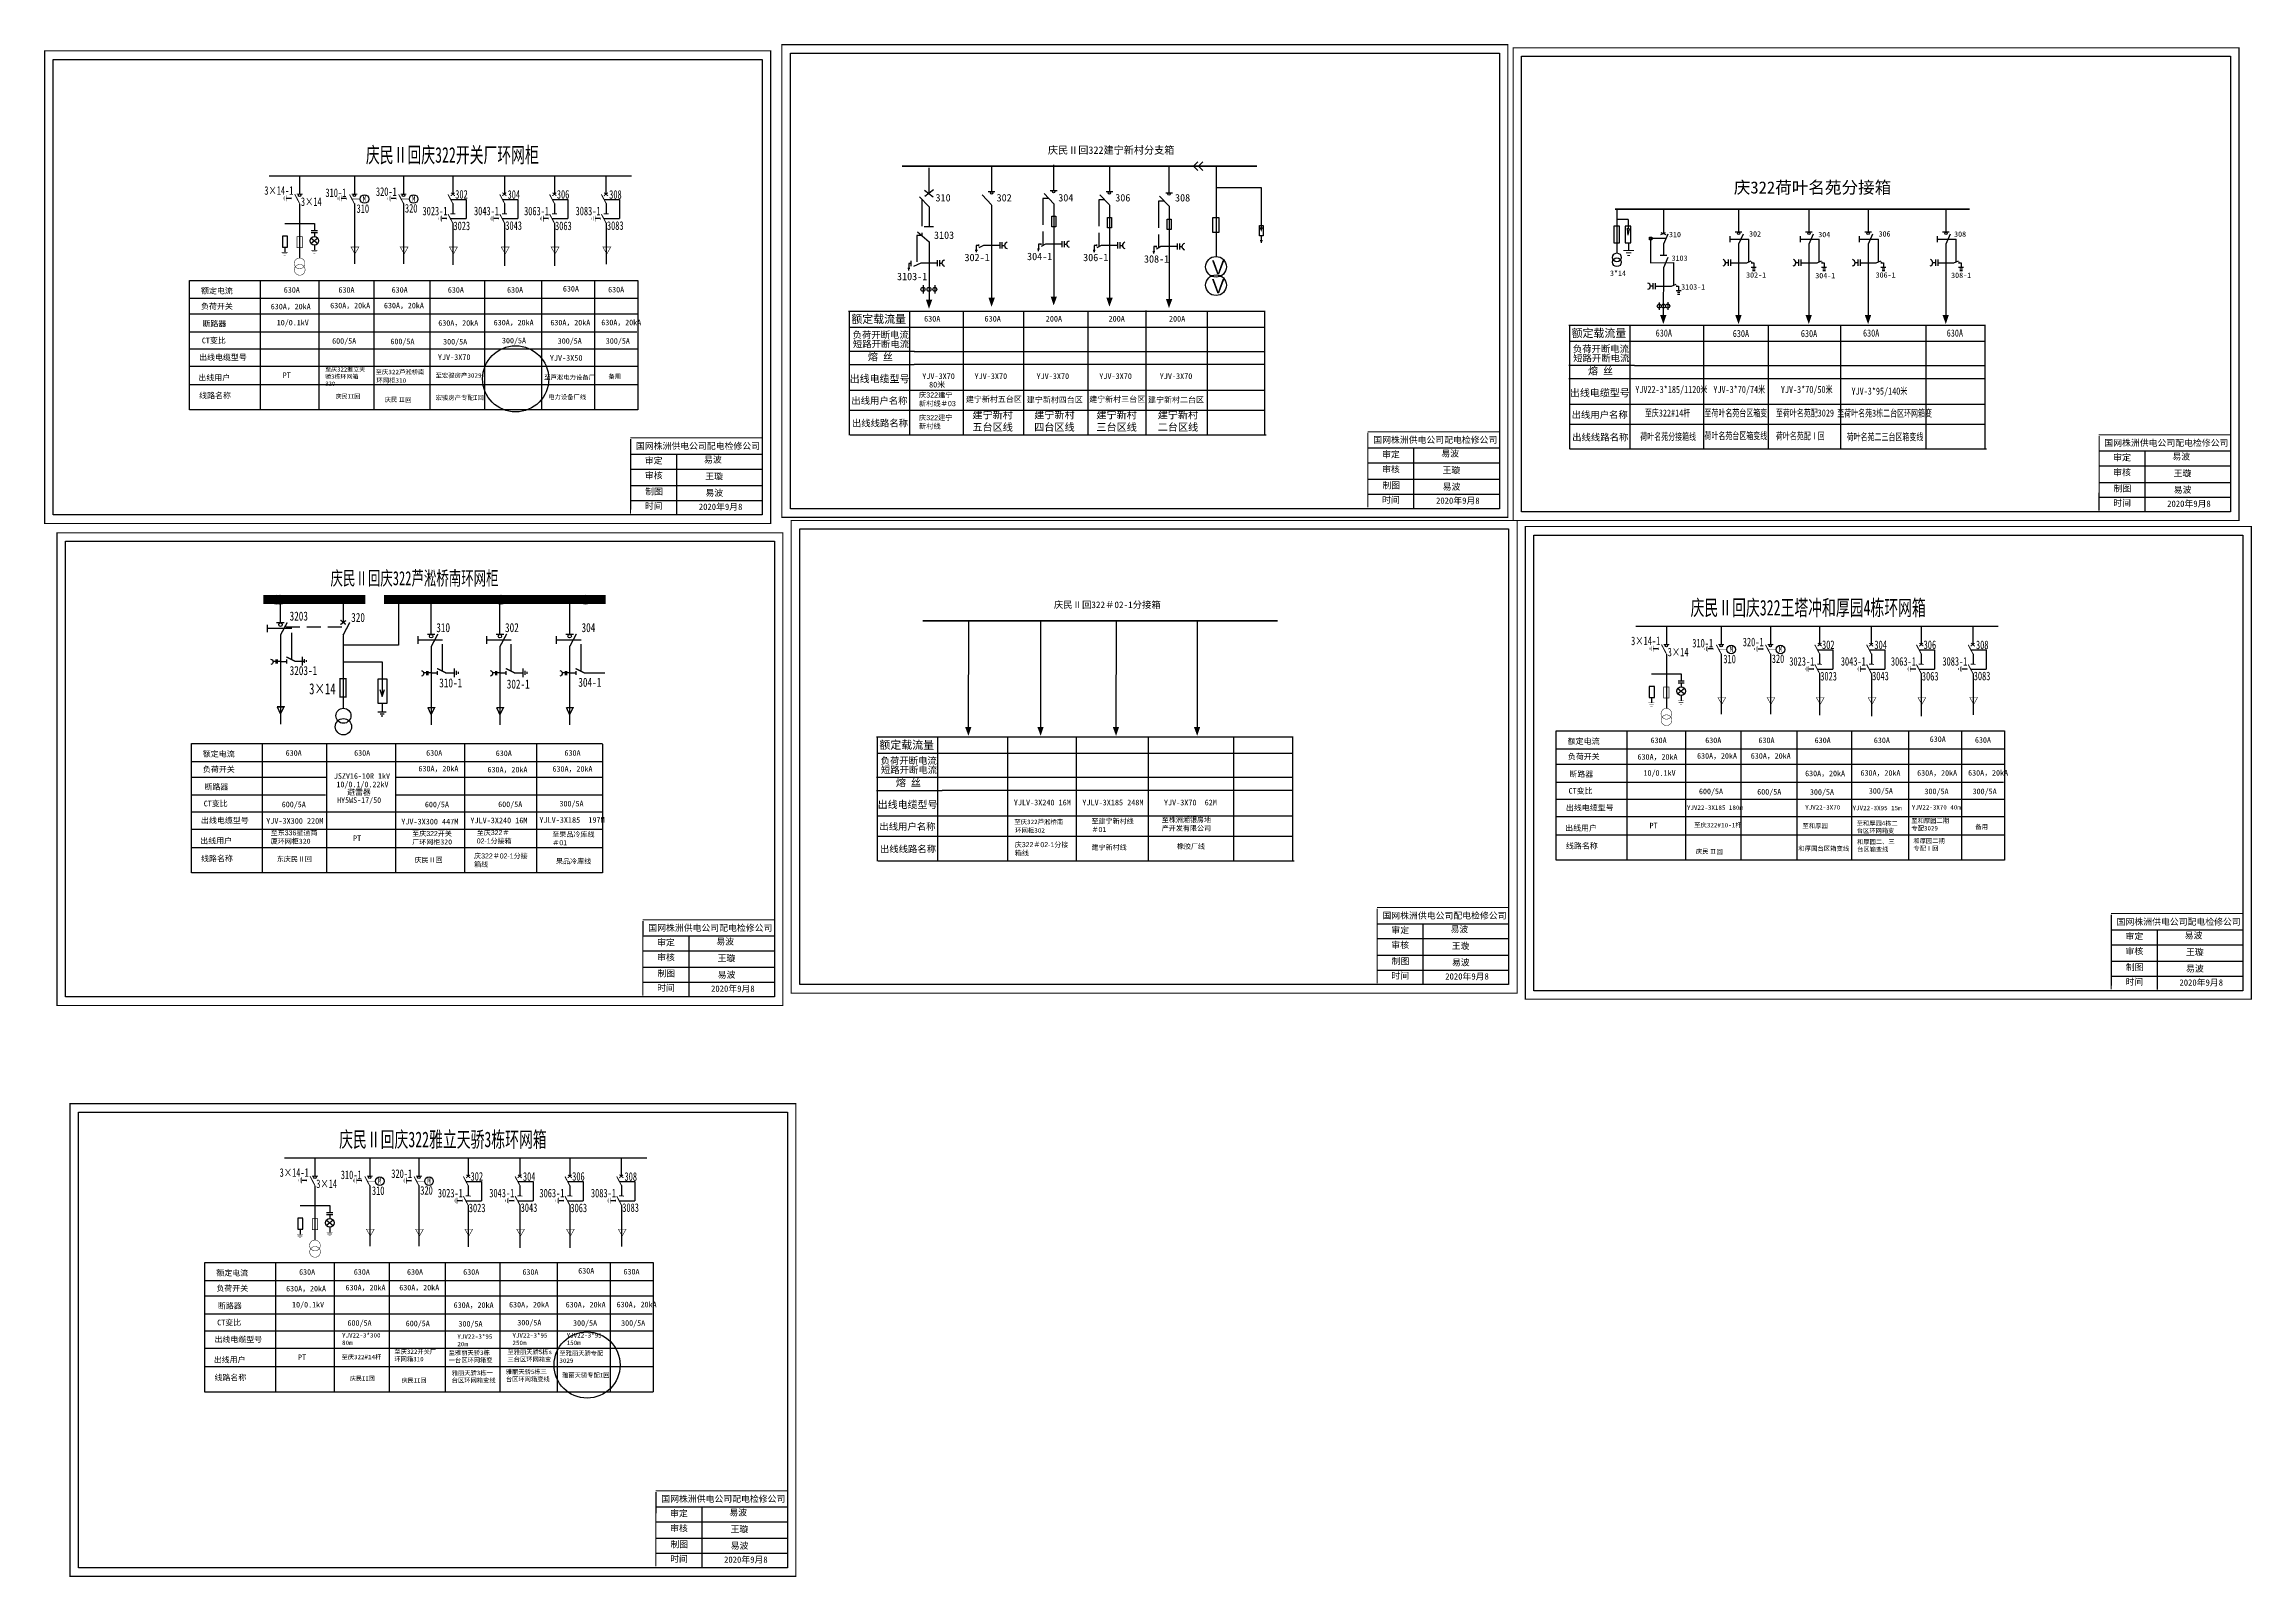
# Model space of a CAD drawing. Extents: x 109 to 883, y -289 to 248.
import ezdxf

# ---------------------------------------------------------------- set-up
doc = ezdxf.new("R2010")
doc.units = 0
doc.header["$LTSCALE"] = 0.774411
doc.linetypes.add('ACAD_ISO02W100', pattern=[15, 12, -3])
doc.linetypes.add('DASHED2', pattern=[9.525, 6.35, -3.175])
doc.layers.get('0').update_dxf_attribs({"linetype": 'CONTINUOUS'})
doc.layers.add('2', color=7, linetype='CONTINUOUS')
doc.layers.add('F11', color=7, linetype='CONTINUOUS')
doc.styles.add('HZ', font='')
doc.styles.add('ST', font='', dxfattribs={"width": 0.75})
doc.styles.get("Standard").update_dxf_attribs({"font": '', "height": 2.5})
doc.styles.add('STYLE1', font='txt.shx', dxfattribs={"height": 2.6})
doc.styles.add('会签', font='', dxfattribs={"width": 0.7})
doc.styles.add('字体', font='simkai_0.ttf', dxfattribs={"height": 2.5})
doc.styles.add('宋3', font='', dxfattribs={"width": 0.7, "height": 3})
doc.styles.add('宋体', font='')
doc.styles.get('HZ').set_extended_font_data('SimSun')
doc.styles.get('ST').set_extended_font_data('SimSun')
doc.styles.get('Standard').set_extended_font_data('SimSun')
doc.styles.get('会签').set_extended_font_data('SimSun')
doc.styles.get('宋3').set_extended_font_data('SimSun')
doc.styles.get('宋体').set_extended_font_data('SimSun')

msp = doc.modelspace()

# ---------------------------------------------------------------- hatches: boundary and pattern name
for points in [[(534.86, 183.98), (536, 183.98), (535.43, 182.36)], [(420.09, 158.6), (418.94, 155.45), (417.89, 158.6)], [(442.05, 159.3), (440.89, 156.16), (439.84, 159.3)], [(463.81, 159.73), (462.65, 156.59), (461.6, 159.73)], [(483.35, 159.3), (482.19, 156.16), (481.14, 159.3)], [(504.24, 158.86), (503.08, 155.72), (502.03, 158.86)], [(675.24, 153.24), (676.39, 150.09), (677.45, 153.24)], [(701.58, 153.24), (702.74, 150.09), (703.79, 153.24)], [(726.22, 153.24), (727.38, 150.09), (728.43, 153.24)], [(747, 153.24), (748.15, 150.09), (749.21, 153.24)], [(774.24, 153.24), (775.39, 150.09), (776.45, 153.24)], [(431.62, 8.87), (432.78, 5.73), (433.83, 8.87)], [(456.94, 8.87), (458.1, 5.73), (459.15, 8.87)], [(483.37, 8.87), (484.53, 5.73), (485.58, 8.87)], [(511.82, 8.87), (512.97, 5.73), (514.02, 8.87)]]:
    msp.add_hatch(color=0).paths.add_polyline_path(points)

# ---------------------------------------------------------------- linework, layer by layer
for p, q in [((198.32, 202.12), (198.32, 195.56)), ((217.52, 202.06), (217.52, 195.49)), ((234.76, 202.06), (234.76, 195.49)), ((252.05, 202.06), (252.05, 195.49)), ((270.1, 202.06), (270.1, 195.49)), ((287.67, 202.06), (287.67, 195.49)), ((305.72, 202.06), (305.72, 195.49)), ((195.5, 194.15), (193.67, 194.15)), ((214.7, 194.08), (212.87, 194.08)), ((232.19, 194.07), (230.36, 194.07)), ((251.3, 193.75), (256.7, 193.75)), ((256.7, 193.75), (256.7, 187.05)), ((269.45, 193.75), (274.85, 193.75)), ((274.85, 193.75), (274.85, 187.05)), ((286.92, 193.75), (292.32, 193.75)), ((292.32, 193.75), (292.32, 187.05)), ((305.07, 193.75), (310.47, 193.75)), ((310.47, 193.75), (310.47, 187.05)), ((198.32, 192.29), (198.32, 173.25)), ((217.52, 192.33), (217.52, 171.18)), ((234.76, 192.33), (234.76, 171.18)), ((249.98, 187.05), (248.16, 187.05)), ((251.2, 187.05), (256.7, 187.05)), ((252.05, 192.33), (252.05, 188.72)), ((268.13, 187.05), (266.3, 187.05)), ((269.35, 187.05), (274.85, 187.05)), ((270.2, 192.33), (270.2, 188.72)), ((285.6, 187.05), (283.77, 187.05)), ((286.81, 187.05), (292.32, 187.05)), ((287.67, 192.33), (287.67, 188.72)), ((303.75, 187.05), (301.92, 187.05)), ((304.96, 187.05), (310.47, 187.05)), ((305.81, 192.33), (305.81, 188.72)), ((193.14, 185.39), (203.5, 185.37)), ((202.33, 180.2), (204.68, 178.36)), ((204.68, 180.2), (202.33, 178.36)), ((202.42, 182.93), (204.59, 182.93)), ((202.42, 182.22), (204.59, 182.22)), ((203.5, 185.37), (203.5, 182.93)), ((203.5, 182.22), (203.5, 180.79)), ((252.05, 185.43), (252.05, 170.91)), ((270.2, 185.43), (270.2, 170.51)), ((287.67, 185.43), (287.67, 170.51)), ((305.81, 185.43), (305.81, 171.04)), ((664.14, 178.42), (664.14, 175.97)), ((193.14, 177.07), (193.14, 175.24)), ((203.5, 177.77), (203.5, 175.94)), ((390.74, 154.67), (536.36, 154.67)), ((412.1, 154.48), (412.1, 111.26)), ((643.21, 149.73), (762.61, 149.73)), ((664.57, 149.55), (664.57, 106.33)), ((390.8, 140.56), (413.83, 140.56)), ((390.8, 135.91), (413.78, 135.91)), ((643.27, 135.63), (666.3, 135.63)), ((643.27, 130.98), (666.25, 130.98)), ((191.53, 53.45), (191.53, 45.45)), ((213.56, 53.54), (213.56, 45.45)), ((244.35, 53.81), (244.35, 41.42)), ((268.45, 54.09), (268.45, 41.42)), ((292.89, 53.67), (292.89, 41.42)), ((191.62, 41.14), (191.62, 9.87)), ((213.61, 40.92), (213.61, 15.42)), ((677.44, 44.23), (677.44, 37.67)), ((696.64, 44.17), (696.64, 37.6)), ((713.88, 44.17), (713.88, 37.6)), ((731.17, 44.17), (731.17, 37.6)), ((749.22, 44.17), (749.22, 37.6)), ((766.79, 44.17), (766.79, 37.6)), ((784.84, 44.17), (784.84, 37.6)), ((191.62, 31.81), (193.81, 31.81)), ((196.66, 31.87), (199.64, 31.87)), ((244.45, 37.11), (244.45, 9.6)), ((268.54, 37.11), (268.54, 9.6)), ((292.98, 37.11), (292.98, 9.6)), ((674.62, 36.26), (672.8, 36.26)), ((677.44, 34.4), (677.44, 15.36)), ((693.82, 36.19), (692, 36.19)), ((696.64, 34.44), (696.64, 13.29)), ((711.31, 36.18), (709.48, 36.18)), ((713.88, 34.44), (713.88, 13.29)), ((730.42, 35.86), (735.82, 35.86)), ((731.17, 34.44), (731.17, 30.83)), ((735.82, 35.86), (735.82, 29.16)), ((748.57, 35.86), (753.97, 35.86)), ((749.32, 34.44), (749.32, 30.83)), ((753.97, 35.86), (753.97, 29.16)), ((766.04, 35.86), (771.44, 35.86)), ((766.79, 34.44), (766.79, 30.83)), ((771.44, 35.86), (771.44, 29.16)), ((784.19, 35.86), (789.59, 35.86)), ((784.93, 34.44), (784.93, 30.83)), ((789.59, 35.86), (789.59, 29.16)), ((244.45, 27.78), (246.63, 27.78)), ((249.49, 27.84), (252.46, 27.84)), ((268.54, 27.78), (270.73, 27.78)), ((273.58, 27.84), (276.56, 27.84)), ((292.98, 27.78), (295.17, 27.78)), ((298.03, 27.84), (305.35, 27.84)), ((672.26, 27.5), (682.63, 27.48)), ((681.54, 25.04), (683.71, 25.04)), ((681.54, 24.33), (683.71, 24.33)), ((682.63, 27.48), (682.63, 25.04)), ((682.63, 24.33), (682.63, 22.9)), ((729.1, 29.16), (727.28, 29.16)), ((730.32, 29.16), (735.82, 29.16)), ((731.17, 27.54), (731.17, 13.02)), ((747.25, 29.16), (745.42, 29.16)), ((748.47, 29.16), (753.97, 29.16)), ((749.32, 27.54), (749.32, 12.62)), ((764.72, 29.16), (762.89, 29.16)), ((765.93, 29.16), (771.44, 29.16)), ((766.79, 27.54), (766.79, 12.62)), ((782.87, 29.16), (781.04, 29.16)), ((784.08, 29.16), (789.59, 29.16)), ((784.93, 27.54), (784.93, 13.15)), ((227.26, 17.11), (227.26, 14.13)), ((672.26, 19.18), (672.26, 17.35)), ((681.45, 22.31), (683.8, 20.47)), ((683.8, 22.31), (681.45, 20.47)), ((682.63, 19.88), (682.63, 18.05)), ((400.55, 5.37), (519.96, 5.37)), ((421.91, 5.18), (421.91, -38.04)), ((400.61, -8.73), (423.64, -8.73)), ((400.61, -13.38), (423.6, -13.38)), ((203.7, -142.16), (203.7, -148.73)), ((222.9, -142.22), (222.9, -148.79)), ((240.14, -142.22), (240.14, -148.79)), ((257.43, -142.22), (257.43, -148.79)), ((275.48, -142.22), (275.48, -148.79)), ((293.04, -142.22), (293.04, -148.79)), ((311.09, -142.22), (311.09, -148.79)), ((200.88, -150.14), (199.05, -150.14)), ((203.7, -152), (203.7, -171.04)), ((220.08, -150.2), (218.25, -150.2)), ((222.9, -151.95), (222.9, -173.11)), ((237.57, -150.22), (235.74, -150.22)), ((240.14, -151.95), (240.14, -173.11)), ((256.68, -150.53), (262.08, -150.53)), ((257.43, -151.95), (257.43, -155.56)), ((262.08, -150.53), (262.08, -157.24)), ((274.83, -150.53), (280.23, -150.53)), ((275.58, -151.95), (275.58, -155.56)), ((280.23, -150.53), (280.23, -157.24)), ((292.3, -150.53), (297.7, -150.53)), ((293.04, -151.95), (293.04, -155.56)), ((297.7, -150.53), (297.7, -157.24)), ((310.44, -150.53), (315.85, -150.53)), ((311.19, -151.95), (311.19, -155.56)), ((315.85, -150.53), (315.85, -157.24)), ((198.51, -158.9), (208.88, -158.91)), ((207.8, -161.35), (209.97, -161.35)), ((207.8, -162.06), (209.97, -162.06)), ((208.88, -158.91), (208.88, -161.35)), ((208.88, -162.06), (208.88, -163.5)), ((255.36, -157.23), (253.53, -157.23)), ((256.58, -157.24), (262.08, -157.24)), ((257.43, -158.85), (257.43, -173.37)), ((273.51, -157.23), (271.68, -157.23)), ((274.73, -157.24), (280.23, -157.24)), ((275.58, -158.85), (275.58, -173.78)), ((290.98, -157.23), (289.15, -157.23)), ((292.19, -157.24), (297.7, -157.24)), ((293.04, -158.85), (293.04, -173.78)), ((309.13, -157.23), (307.3, -157.23)), ((310.34, -157.24), (315.85, -157.24)), ((311.19, -158.85), (311.19, -173.24)), ((198.51, -167.21), (198.51, -169.04)), ((207.71, -164.09), (210.06, -165.92)), ((210.06, -164.09), (207.71, -165.92)), ((208.88, -166.52), (208.88, -168.34))]:
    msp.add_line(p, q)
at = {"linetype": 'Continuous', "lineweight": 60}
for p, q in [((409.61, 205.44), (533.84, 205.44)), ((659.49, 190.39), (783.72, 190.39)), ((416.84, 46.03), (541.07, 46.03))]:
    msp.add_line(p, q, dxfattribs=at)
at = {"color": 0}
for p, q in [((418.93, 204.82), (418.93, 195.89)), ((440.88, 205.52), (440.88, 196.59)), ((462.64, 205.96), (462.64, 197.02)), ((482.18, 205.52), (482.18, 196.59)), ((503.07, 205.09), (503.07, 196.16)), ((513.14, 207.01), (511.64, 205.45)), ((511.64, 205.45), (513.2, 203.95)), ((514.93, 207.01), (513.43, 205.45)), ((513.43, 205.45), (514.99, 203.95)), ((519.57, 205.4), (519.57, 173.93)), ((415.63, 194.71), (418.97, 191.15)), ((417.4, 197.07), (420.44, 194.71)), ((420.51, 197.14), (417.47, 194.78)), ((437.58, 195.41), (440.92, 191.85)), ((439.72, 196.54), (442.08, 196.54)), ((460.95, 194.12), (458.9, 194.12)), ((459.34, 195.84), (462.68, 192.28)), ((461.48, 196.97), (463.84, 196.97)), ((480.54, 193.69), (478.48, 193.69)), ((478.88, 195.41), (482.23, 191.85)), ((481.03, 196.54), (483.38, 196.54)), ((499.77, 194.98), (503.12, 191.42)), ((501.92, 196.11), (504.27, 196.11)), ((519.56, 197.96), (535.39, 197.96)), ((535.39, 197.96), (535.39, 183.85)), ((418.97, 191.15), (418.97, 184.46)), ((440.92, 191.83), (440.92, 159.25)), ((462.68, 192.27), (462.68, 159.69)), ((482.23, 191.83), (482.23, 159.25)), ((501.4, 193.16), (499.35, 193.16)), ((503.12, 191.4), (503.12, 158.82)), ((676.4, 190.34), (676.4, 181.96)), ((702.75, 190.42), (702.75, 182.42)), ((727.39, 190.42), (727.39, 182.42)), ((748.16, 190.42), (748.17, 182.42)), ((775.4, 190.42), (775.41, 182.42)), ((414.9, 182.45), (418.97, 178.89)), ((417.25, 184.35), (420.59, 184.35)), ((418.97, 178.89), (418.97, 158.55)), ((443.73, 178.75), (443.73, 176.61)), ((444.54, 178.75), (444.54, 176.61)), ((458.1, 178.1), (457.31, 178.1)), ((457.31, 178.1), (457.31, 176.47)), ((458.11, 178.37), (458.11, 177.83)), ((459.79, 178.1), (458.24, 177.24)), ((465.49, 178.1), (459.81, 178.1)), ((465.49, 179.18), (465.49, 177.05)), ((466.3, 179.18), (466.3, 177.05)), ((466.3, 178.1), (467.19, 178.1)), ((485.04, 178.75), (485.04, 176.61)), ((485.85, 178.75), (485.85, 176.61)), ((505.93, 178.32), (505.93, 176.18)), ((506.74, 178.32), (506.74, 176.18)), ((535.09, 179.37), (535.82, 179.37)), ((535.26, 179.11), (535.63, 179.11)), ((535.26, 178.86), (535.63, 178.86)), ((535.45, 181.03), (535.45, 179.4)), ((677.99, 181.67), (676.39, 178.06)), ((676.41, 178.11), (676.41, 174.22)), ((699.65, 180.94), (699.65, 178.8)), ((699.65, 179.85), (706.33, 179.83)), ((703.91, 182.37), (701.55, 182.37)), ((702.72, 178.06), (702.71, 153.19)), ((704.31, 181.67), (702.72, 178.06)), ((706.38, 172.07), (706.38, 179.83)), ((724.29, 180.94), (724.29, 178.8)), ((724.29, 179.85), (730.97, 179.83)), ((728.55, 182.37), (726.19, 182.37)), ((727.36, 178.06), (727.34, 153.19)), ((728.95, 181.67), (727.36, 178.06)), ((731.02, 172.07), (731.02, 179.83)), ((745.07, 180.94), (745.07, 178.8)), ((745.07, 179.85), (751.74, 179.83)), ((749.32, 182.37), (746.97, 182.37)), ((748.13, 178.06), (748.12, 153.19)), ((749.72, 181.67), (748.13, 178.06)), ((751.79, 172.07), (751.79, 179.83)), ((772.31, 180.94), (772.31, 178.8)), ((772.31, 179.85), (778.98, 179.83)), ((776.56, 182.37), (774.21, 182.37)), ((775.37, 178.06), (775.36, 153.19)), ((776.96, 181.67), (775.37, 178.06)), ((779.03, 172.07), (779.03, 179.83)), ((412.63, 171.29), (411.84, 171.29)), ((411.84, 171.29), (411.84, 169.66)), ((412.64, 172.27), (412.64, 170.44)), ((416.1, 171.41), (413.47, 170.3)), ((421.8, 171.41), (416.12, 171.41)), ((421.8, 172.5), (421.8, 170.36)), ((422.61, 172.5), (422.61, 170.36)), ((422.61, 171.41), (423.5, 171.41)), ((435.19, 176.01), (435.92, 176.01)), ((435.36, 175.75), (435.73, 175.75)), ((435.36, 175.5), (435.73, 175.5)), ((436.34, 177.67), (435.55, 177.67)), ((435.55, 177.67), (435.55, 176.04)), ((436.35, 177.94), (436.35, 177.39)), ((438.03, 177.66), (436.48, 176.81)), ((443.73, 177.66), (438.05, 177.66)), ((444.54, 177.66), (445.43, 177.66)), ((456.95, 176.45), (457.68, 176.45)), ((457.12, 176.18), (457.49, 176.18)), ((457.12, 175.93), (457.49, 175.93)), ((476.5, 176.01), (477.23, 176.01)), ((476.66, 175.75), (477.04, 175.75)), ((476.66, 175.5), (477.04, 175.5)), ((477.64, 177.67), (476.85, 177.67)), ((476.85, 177.67), (476.85, 176.04)), ((477.65, 177.94), (477.65, 177.39)), ((479.34, 177.66), (477.78, 176.81)), ((485.04, 177.66), (479.35, 177.66)), ((485.84, 177.66), (486.73, 177.66)), ((497.39, 175.58), (498.12, 175.58)), ((497.55, 175.31), (497.93, 175.31)), ((497.55, 175.06), (497.93, 175.06)), ((498.53, 177.23), (497.74, 177.23)), ((497.74, 177.23), (497.74, 175.6)), ((498.54, 177.51), (498.54, 176.96)), ((500.23, 177.23), (498.67, 176.37)), ((505.93, 177.23), (500.24, 177.23)), ((506.73, 177.23), (507.62, 177.23)), ((671.92, 171.6), (679.98, 171.63)), ((677.56, 174.17), (675.21, 174.17)), ((677.97, 173.46), (676.37, 169.86)), ((680.03, 163.86), (680.03, 171.63)), ((699.09, 171.6), (698.2, 171.6)), ((699.09, 172.69), (699.09, 170.55)), ((699.9, 172.69), (699.9, 170.55)), ((699.9, 171.6), (705.58, 171.6)), ((705.6, 171.6), (707.21, 172.28)), ((707.28, 171.88), (707.28, 171.33)), ((707.29, 171.6), (708.08, 171.6)), ((708.08, 171.6), (708.08, 169.97)), ((723.73, 171.6), (722.84, 171.6)), ((723.72, 172.69), (723.72, 170.55)), ((724.54, 172.69), (724.54, 170.55)), ((724.54, 171.6), (730.22, 171.6)), ((730.24, 171.6), (731.85, 172.28)), ((731.92, 171.88), (731.92, 171.33)), ((731.93, 171.6), (732.72, 171.6)), ((732.72, 171.6), (732.72, 169.97)), ((744.5, 171.6), (743.61, 171.6)), ((744.5, 172.69), (744.5, 170.55)), ((745.31, 172.69), (745.31, 170.55)), ((745.31, 171.6), (751, 171.6)), ((751.01, 171.6), (752.62, 172.28)), ((752.69, 171.88), (752.69, 171.33)), ((752.7, 171.6), (753.5, 171.6)), ((753.5, 171.6), (753.5, 169.97)), ((771.74, 171.6), (770.85, 171.6)), ((771.74, 172.69), (771.74, 170.55)), ((772.55, 172.69), (772.55, 170.55)), ((772.55, 171.6), (778.24, 171.6)), ((778.25, 171.6), (779.86, 172.28)), ((779.93, 171.88), (779.93, 171.33)), ((779.94, 171.6), (780.74, 171.6)), ((780.74, 171.6), (780.74, 169.97)), ((184.5, 165.37), (184.5, 120)), ((205.02, 165.11), (205.02, 119.93)), ((411.48, 169.64), (412.22, 169.64)), ((411.65, 169.37), (412.02, 169.37)), ((411.65, 169.12), (412.02, 169.12)), ((416.89, 163.7), (416.89, 160.79)), ((421.06, 163.7), (421.06, 160.79)), ((672.74, 163.4), (671.85, 163.4)), ((672.74, 164.48), (672.74, 162.35)), ((673.55, 164.48), (673.55, 162.35)), ((673.55, 163.39), (679.24, 163.39)), ((676.37, 169.86), (676.36, 152.96)), ((679.25, 163.4), (680.87, 164.08)), ((680.93, 163.67), (680.93, 163.13)), ((680.94, 163.4), (681.74, 163.4)), ((681.74, 163.4), (681.74, 161.77)), ((708.96, 169.95), (707.2, 169.95)), ((708.56, 169.32), (707.66, 169.32)), ((708.56, 168.71), (707.66, 168.71)), ((733.6, 169.95), (731.84, 169.95)), ((733.2, 169.32), (732.3, 169.32)), ((733.2, 168.71), (732.3, 168.71)), ((754.38, 169.95), (752.61, 169.95)), ((753.97, 169.32), (753.07, 169.32)), ((753.97, 168.71), (753.07, 168.71)), ((781.62, 169.95), (779.85, 169.95)), ((781.21, 169.32), (780.31, 169.32)), ((781.21, 168.71), (780.31, 168.71)), ((159.73, 159.13), (177.77, 159.13)), ((177.68, 159.13), (192.9, 159.13)), ((189.89, 159.13), (316.97, 159.13)), ((682.62, 161.75), (680.85, 161.75)), ((682.21, 161.11), (681.31, 161.11)), ((682.21, 160.5), (681.31, 160.5)), ((159.73, 153.65), (177.69, 153.65)), ((177.61, 153.65), (192.82, 153.65)), ((192.56, 153.65), (316.89, 153.65)), ((159.73, 141.39), (177.56, 141.39)), ((177.47, 141.39), (192.69, 141.39)), ((192.43, 141.39), (316.76, 141.39)), ((432.75, 45.84), (432.74, 8.6)), ((458.08, 45.84), (458.07, 8.6)), ((484.51, 45.84), (484.49, 8.6)), ((512.95, 45.84), (512.94, 8.6)), ((185.18, 3.03), (185.18, -42.34)), ((207.75, 2.77), (207.75, -42.41)), ((638.85, 1.24), (656.89, 1.24)), ((656.8, 1.24), (672.02, 1.24)), ((663.62, 7.48), (663.62, -37.89)), ((669.02, 1.24), (796.09, 1.24)), ((684.14, 7.23), (684.14, -37.96)), ((160.41, -3.21), (178.44, -3.21)), ((178.36, -3.21), (193.57, -3.21)), ((190.57, -3.21), (304.53, -3.21)), ((638.85, -4.24), (656.81, -4.24)), ((656.73, -4.24), (671.94, -4.24)), ((671.68, -4.24), (796.01, -4.24)), ((160.41, -8.69), (178.37, -8.69)), ((178.28, -8.69), (193.5, -8.69)), ((193.24, -8.69), (207.63, -8.69)), ((231.99, -8.69), (304.53, -8.69)), ((160.41, -20.95), (178.24, -20.95)), ((178.15, -20.95), (193.37, -20.95)), ((193.11, -20.95), (304.53, -20.95)), ((638.85, -16.5), (656.68, -16.5)), ((656.6, -16.5), (671.81, -16.5)), ((671.55, -16.5), (795.88, -16.5)), ((165.11, -185.16), (183.15, -185.16)), ((183.06, -185.16), (198.28, -185.16)), ((189.88, -178.92), (189.88, -224.29)), ((195.27, -185.16), (322.35, -185.16)), ((210.4, -179.17), (210.4, -224.35)), ((165.11, -190.63), (183.07, -190.63)), ((182.98, -190.63), (198.2, -190.63)), ((197.94, -190.63), (322.27, -190.63)), ((165.11, -202.89), (182.94, -202.89)), ((182.85, -202.89), (198.07, -202.89)), ((197.81, -202.89), (322.14, -202.89))]:
    msp.add_line(p, q, dxfattribs=at)
at = {"color": 0, "linetype": 'ACAD_ISO02W100'}
for p, q in [((416.4, 193.74), (416.4, 181.17)), ((458.9, 194.12), (458.9, 177.7)), ((478.48, 193.69), (478.48, 177.27)), ((499.35, 193.16), (499.35, 176.74)), ((416.4, 181.17), (414.7, 181.18)), ((414.7, 181.18), (414.71, 170.96))]:
    msp.add_line(p, q, dxfattribs=at)
at = {"linetype": 'Continuous'}
for p, q in [((660.07, 190.22), (660.07, 175.1)), ((664.06, 186.71), (660.07, 186.71)), ((664.06, 186.71), (664.05, 183.59)), ((664.42, 183.53), (663.56, 183.53)), ((663.68, 183.53), (663.93, 181.31)), ((664.42, 183.47), (663.93, 181.43)), ((494.94, 154.87), (494.94, 111.5)), ((674.91, 157.7), (674.91, 155.04)), ((677.98, 157.79), (677.98, 155.13)), ((390.86, 148.99), (536.58, 148.99)), ((391.01, 154.77), (391.01, 111.12)), ((430.99, 154.63), (430.99, 111.4)), ((452.11, 154.63), (452.11, 111.26)), ((474.62, 154.63), (474.62, 111.26)), ((516.5, 154.51), (516.5, 111.28)), ((536.58, 154.77), (536.58, 111.26)), ((643.48, 149.84), (643.48, 106.19)), ((690.44, 149.7), (690.44, 106.33)), ((713.16, 149.7), (713.16, 106.33)), ((738.49, 149.7), (738.49, 106.33)), ((757.86, 149.71), (788.96, 149.71)), ((768.37, 149.7), (768.37, 106.33)), ((789.05, 149.84), (789.05, 106.33)), ((413.76, 140.51), (536.44, 140.51)), ((643.33, 144.06), (789.05, 144.06)), ((413.76, 135.99), (536.58, 135.99)), ((666.23, 135.58), (788.91, 135.58)), ((391.01, 126.95), (536.72, 126.95)), ((666.23, 131.06), (789.05, 131.06)), ((391.15, 119.89), (536.58, 119.89)), ((643.47, 122.02), (789.19, 122.02)), ((391.29, 111.26), (537.15, 111.26)), ((643.62, 114.95), (789.05, 114.95)), ((643.76, 106.33), (789.61, 106.33)), ((232.95, 53.81), (232.95, 37.5)), ((199.27, 33.44), (199.27, 30.44)), ((199.97, 32.67), (199.97, 31.28)), ((200.67, 32.27), (200.67, 31.63)), ((232.95, 37.5), (213.61, 37.5)), ((213.66, 31.72), (227.32, 31.72)), ((227.32, 31.72), (227.32, 25.93)), ((227.29, 25.79), (227.29, 19.6)), ((252.51, 29.31), (252.51, 26.31)), ((253.21, 28.53), (253.21, 27.15)), ((253.9, 28.14), (253.9, 27.49)), ((276.61, 29.31), (276.61, 26.31)), ((277.31, 28.53), (277.31, 27.15)), ((278, 28.14), (278, 27.49)), ((226.48, 21.96), (227.29, 19.53)), ((227.29, 19.53), (228.14, 22)), ((228.73, 14.08), (225.73, 14.08)), ((227.95, 13.39), (226.56, 13.39)), ((227.56, 12.69), (226.91, 12.69)), ((400.82, 5.48), (400.82, -38.18)), ((446.48, 5.33), (446.48, -38.04)), ((470.51, 5.33), (470.51, -38.04)), ((495.84, 5.33), (495.84, -38.04)), ((515.2, 5.34), (546.3, 5.34)), ((525.71, 5.33), (525.71, -38.04)), ((546.4, 5.48), (546.4, -38.04)), ((400.68, -0.31), (546.39, -0.31)), ((423.57, -8.78), (546.25, -8.78)), ((423.57, -13.3), (546.4, -13.3)), ((400.82, -22.34), (546.53, -22.34)), ((400.96, -29.41), (546.4, -29.41)), ((401.11, -38.04), (546.96, -38.04))]:
    msp.add_line(p, q, dxfattribs=at)
at = {"color": 0, "linetype": 'Continuous'}
for p, q in [((671.87, 180.1), (671.87, 171.6)), ((677.36, 180.1), (671.87, 180.1)), ((675.51, 181.53), (677.18, 182.23)), ((675.53, 182.23), (677.2, 181.55)), ((314.39, 104.53), (360.53, 104.53)), ((330.41, 104.52), (330.41, 83.56)), ((572.83, 106.68), (618.97, 106.68)), ((572.83, 101.42), (618.97, 101.42)), ((588.85, 106.67), (588.85, 85.71)), ((829.12, 105.6), (875.26, 105.6)), ((845.13, 105.6), (845.13, 84.64)), ((314.39, 99.27), (360.53, 99.27)), ((314.39, 93.54), (360.53, 93.54)), ((572.83, 95.69), (618.97, 95.69)), ((829.12, 100.35), (875.26, 100.35)), ((829.12, 94.61), (875.26, 94.61)), ((314.39, 88.28), (360.53, 88.28)), ((572.83, 90.43), (618.97, 90.43)), ((829.12, 89.36), (875.26, 89.36)), ((576.06, -60.11), (622.2, -60.11)), ((592.08, -60.11), (592.08, -81.08)), ((318.7, -64.41), (364.84, -64.41)), ((334.72, -64.42), (334.72, -85.38)), ((576.06, -65.36), (622.2, -65.36)), ((833.42, -62.26), (879.56, -62.26)), ((833.42, -67.52), (879.56, -67.52)), ((849.44, -62.27), (849.44, -83.23)), ((318.7, -69.67), (364.84, -69.67)), ((318.7, -75.4), (364.84, -75.4)), ((576.06, -71.1), (622.2, -71.1)), ((576.06, -76.35), (622.2, -76.35)), ((833.42, -73.25), (879.56, -73.25)), ((318.7, -80.66), (364.84, -80.66)), ((833.42, -78.51), (879.56, -78.51)), ((323.26, -264.57), (369.4, -264.57)), ((323.26, -269.83), (369.4, -269.83)), ((339.28, -264.58), (339.28, -285.54)), ((323.26, -275.56), (369.4, -275.56)), ((323.26, -280.82), (369.4, -280.82))]:
    msp.add_line(p, q, dxfattribs=at)
at = {"linetype": 'DASHED2'}
msp.add_line((193.52, 44.01), (215.14, 44.01), dxfattribs=at)
at = {"color": 0, "linetype": 'Continuous', "const_width": 0.37}
for points in [[(367.41, 248.04), (621.89, 248.04), (621.89, 82.35), (367.41, 82.35)], [(108.97, 245.89), (363.45, 245.89), (363.45, 80.19), (108.97, 80.19)], [(623.69, 246.96), (878.17, 246.96), (878.17, 81.27), (623.69, 81.27)], [(370.64, 81.25), (625.12, 81.25), (625.12, -84.44), (370.64, -84.44)], [(628, 79.1), (882.48, 79.1), (882.48, -86.59), (628, -86.59)], [(113.28, 76.95), (367.76, 76.95), (367.76, -88.75), (113.28, -88.75)], [(117.84, -123.21), (372.32, -123.21), (372.32, -288.91), (117.84, -288.91)]]:
    msp.add_lwpolyline(points, close=True, dxfattribs=at)
at = {"color": 0, "linetype": 'Continuous'}
for points in [[(111.96, 242.9), (360.46, 242.9), (360.46, 83.19), (111.96, 83.19)], [(370.4, 245.05), (618.9, 245.05), (618.9, 85.34), (370.4, 85.34)], [(626.68, 243.97), (875.18, 243.97), (875.18, 84.26), (626.68, 84.26)], [(671.47, 180.56), (672.38, 180.56), (672.38, 179.65), (671.47, 179.65)], [(373.63, 78.26), (622.13, 78.26), (622.13, -81.45), (373.63, -81.45)], [(116.27, 73.96), (364.77, 73.96), (364.77, -85.75), (116.27, -85.75)], [(630.99, 76.11), (879.49, 76.11), (879.49, -83.6), (630.99, -83.6)], [(120.83, -126.21), (369.33, -126.21), (369.33, -285.91), (120.83, -285.91)]]:
    msp.add_lwpolyline(points, close=True, dxfattribs=at)
for points in [[(187.63, 202.12), (314.66, 202.12)], [(194.12, 180.92), (192.3, 180.92), (192.3, 177.07), (194.12, 177.07), (194.12, 180.87)], [(186.96, 44.67), (186.96, 42.03)], [(239.78, 40.64), (239.78, 38)], [(263.88, 40.64), (263.88, 38)], [(288.32, 40.64), (288.32, 38)], [(666.75, 44.23), (793.78, 44.23)], [(190.03, 31.83), (189.03, 31.83)], [(190.03, 32.5), (190.03, 31.06)], [(190.47, 32.5), (190.47, 31.06)], [(191.62, 31.83), (190.47, 31.83)], [(242.85, 27.81), (241.86, 27.81)], [(242.85, 28.47), (242.85, 27.03)], [(243.3, 28.47), (243.3, 27.03)], [(244.44, 27.81), (243.3, 27.81)], [(266.95, 27.81), (265.95, 27.81)], [(266.95, 28.47), (266.95, 27.03)], [(267.39, 28.47), (267.39, 27.03)], [(268.54, 27.81), (267.39, 27.81)], [(291.39, 27.81), (290.39, 27.81)], [(291.39, 28.47), (291.39, 27.03)], [(291.83, 28.47), (291.83, 27.03)], [(292.98, 27.81), (291.83, 27.81)], [(673.24, 23.03), (671.42, 23.03), (671.42, 19.18), (673.24, 19.18), (673.24, 22.98)], [(193.01, -142.16), (320.04, -142.16)], [(199.5, -163.37), (197.68, -163.37), (197.68, -167.21), (199.5, -167.21), (199.5, -163.42)]]:
    msp.add_lwpolyline(points)
for points, const_width in [([(192.59, 194.54), (192.59, 193.8)], 0.149), ([(193.13, 194.99), (193.13, 193.39)], 0.149), ([(193.66, 195.23), (193.66, 193.14)], 0.149), ([(195.5, 194.51), (195.5, 193.78)], 0.149), ([(198.32, 192.39), (196.62, 195.62)], 0.341), ([(199.36, 195.68), (197.35, 195.69)], 0.341), ([(211.79, 194.47), (211.79, 193.73)], 0.149), ([(212.33, 194.92), (212.33, 193.32)], 0.149), ([(212.86, 195.17), (212.86, 193.08)], 0.149), ([(214.7, 194.45), (214.7, 193.71)], 0.149), ([(217.52, 192.33), (215.82, 195.56)], 0.341), ([(218.56, 195.62), (216.55, 195.63)], 0.341), ([(216.67, 193.94), (219.56, 193.94)], 0.144), ([(229.28, 194.46), (229.28, 193.72)], 0.149), ([(229.81, 194.91), (229.81, 193.31)], 0.149), ([(230.35, 195.16), (230.35, 193.06)], 0.149), ([(232.19, 194.44), (232.19, 193.7)], 0.149), ([(234.76, 192.33), (233.06, 195.56)], 0.341), ([(235.8, 195.62), (233.79, 195.63)], 0.341), ([(233.91, 193.94), (236.8, 193.94)], 0.144), ([(252.05, 192.33), (250.35, 195.56)], 0.341), ([(252.69, 196.13), (251.33, 195.06)], 0.341), ([(251.41, 196.13), (252.77, 195.06)], 0.341), ([(270.2, 192.33), (268.5, 195.56)], 0.341), ([(270.74, 196.13), (269.38, 195.06)], 0.341), ([(269.46, 196.13), (270.82, 195.06)], 0.341), ([(287.67, 192.33), (285.96, 195.56)], 0.341), ([(288.31, 196.13), (286.94, 195.06)], 0.341), ([(287.02, 196.13), (288.39, 195.06)], 0.341), ([(305.81, 192.33), (304.11, 195.56)], 0.341), ([(306.36, 196.13), (304.99, 195.06)], 0.341), ([(305.07, 196.13), (306.44, 195.06)], 0.341), ([(247.11, 187.44), (247.11, 186.7)], 0.149), ([(247.61, 187.89), (247.61, 186.29)], 0.149), ([(248.14, 188.14), (248.14, 186.04)], 0.149), ([(249.98, 187.42), (249.98, 186.68)], 0.149), ([(252.05, 185.43), (250.35, 188.66)], 0.341), ([(252.92, 188.69), (251.18, 188.75)], 0.341), ([(265.17, 187.44), (265.17, 186.7)], 0.149), ([(265.76, 187.89), (265.76, 186.29)], 0.149), ([(266.29, 188.14), (266.29, 186.04)], 0.149), ([(268.13, 187.42), (268.13, 186.68)], 0.149), ([(270.2, 185.43), (268.5, 188.66)], 0.341), ([(271.07, 188.69), (269.33, 188.75)], 0.341), ([(282.73, 187.44), (282.73, 186.7)], 0.149), ([(283.22, 187.89), (283.22, 186.29)], 0.149), ([(283.76, 188.14), (283.76, 186.04)], 0.149), ([(285.6, 187.42), (285.6, 186.68)], 0.149), ([(287.67, 185.43), (285.96, 188.66)], 0.341), ([(288.53, 188.69), (286.8, 188.75)], 0.341), ([(300.78, 187.44), (300.78, 186.7)], 0.149), ([(301.37, 187.89), (301.37, 186.29)], 0.149), ([(301.91, 188.14), (301.91, 186.04)], 0.149), ([(303.75, 187.42), (303.75, 186.68)], 0.149), ([(305.81, 185.43), (304.11, 188.66)], 0.341), ([(306.68, 188.69), (304.95, 188.75)], 0.341), ([(192.05, 175.23), (194.14, 175.23)], 0.149), ([(192.29, 174.7), (193.89, 174.7)], 0.149), ([(192.74, 174.04), (193.48, 174.04)], 0.149), ([(202.42, 175.93), (204.51, 175.93)], 0.149), ([(202.66, 175.39), (204.26, 175.39)], 0.149), ([(203.11, 174.74), (203.85, 174.74)], 0.149), ([(185.59, 53.49), (221.33, 53.49)], 3.16), ([(227.95, 53.49), (305.66, 53.49)], 3.16), ([(212.68, 46.32), (214.53, 44.78)], 0.474), ([(190.22, 45.39), (193.02, 45.39)], 0.474), ([(191.62, 41.02), (193.99, 45.51)], 0.474), ([(212.66, 44.74), (214.58, 46.18)], 0.474), ([(213.56, 41.02), (215.93, 45.51)], 0.474), ([(243.05, 41.36), (245.84, 41.36)], 0.474), ([(244.45, 36.99), (246.82, 41.48)], 0.474), ([(267.14, 41.36), (269.94, 41.36)], 0.474), ([(268.54, 36.99), (270.91, 41.48)], 0.474), ([(291.59, 41.36), (294.38, 41.36)], 0.474), ([(292.98, 36.99), (295.35, 41.48)], 0.474), ([(193.69, 33.39), (196.85, 31.81)], 0.474), ([(193.81, 32.54), (193.81, 31.08)], 0.474), ([(671.71, 36.65), (671.71, 35.91)], 0.149), ([(672.25, 37.1), (672.25, 35.5)], 0.149), ([(672.78, 37.34), (672.78, 35.25)], 0.149), ([(674.62, 36.62), (674.62, 35.89)], 0.149), ([(677.44, 34.5), (675.74, 37.73)], 0.341), ([(678.48, 37.79), (676.47, 37.8)], 0.341), ([(690.91, 36.58), (690.91, 35.84)], 0.149), ([(691.45, 37.03), (691.45, 35.43)], 0.149), ([(691.98, 37.28), (691.98, 35.19)], 0.149), ([(693.82, 36.56), (693.82, 35.82)], 0.149), ([(696.64, 34.44), (694.94, 37.67)], 0.341), ([(697.68, 37.73), (695.67, 37.74)], 0.341), ([(695.79, 36.05), (698.68, 36.05)], 0.144), ([(708.4, 36.57), (708.4, 35.83)], 0.149), ([(708.94, 37.02), (708.94, 35.42)], 0.149), ([(709.47, 37.27), (709.47, 35.17)], 0.149), ([(711.31, 36.55), (711.31, 35.81)], 0.149), ([(713.88, 34.44), (712.18, 37.67)], 0.341), ([(714.93, 37.73), (712.91, 37.74)], 0.341), ([(713.03, 36.05), (715.92, 36.05)], 0.144), ([(731.17, 34.44), (729.47, 37.67)], 0.341), ([(732.04, 30.8), (730.3, 30.86)], 0.341), ([(731.81, 38.24), (730.45, 37.17)], 0.341), ([(730.53, 38.24), (731.89, 37.17)], 0.341), ([(749.32, 34.44), (747.62, 37.67)], 0.341), ([(750.19, 30.8), (748.45, 30.86)], 0.341), ([(749.86, 38.24), (748.5, 37.17)], 0.341), ([(748.58, 38.24), (749.94, 37.17)], 0.341), ([(766.79, 34.44), (765.08, 37.67)], 0.341), ([(767.65, 30.8), (765.92, 30.86)], 0.341), ([(767.43, 38.24), (766.06, 37.17)], 0.341), ([(766.14, 38.24), (767.51, 37.17)], 0.341), ([(784.93, 34.44), (783.23, 37.67)], 0.341), ([(785.8, 30.8), (784.07, 30.86)], 0.341), ([(785.48, 38.24), (784.11, 37.17)], 0.341), ([(784.19, 38.24), (785.56, 37.17)], 0.341), ([(246.51, 29.36), (249.67, 27.78)], 0.474), ([(246.63, 28.51), (246.63, 27.05)], 0.474), ([(270.61, 29.36), (273.77, 27.78)], 0.474), ([(270.73, 28.51), (270.73, 27.05)], 0.474), ([(295.05, 29.36), (298.21, 27.78)], 0.474), ([(295.17, 28.51), (295.17, 27.05)], 0.474), ([(726.23, 29.55), (726.23, 28.81)], 0.149), ([(726.73, 30), (726.73, 28.4)], 0.149), ([(727.26, 30.25), (727.26, 28.15)], 0.149), ([(729.1, 29.53), (729.1, 28.79)], 0.149), ([(731.17, 27.54), (729.47, 30.77)], 0.341), ([(744.29, 29.55), (744.29, 28.81)], 0.149), ([(744.88, 30), (744.88, 28.4)], 0.149), ([(745.41, 30.25), (745.41, 28.15)], 0.149), ([(747.25, 29.53), (747.25, 28.79)], 0.149), ([(749.32, 27.54), (747.62, 30.77)], 0.341), ([(761.85, 29.55), (761.85, 28.81)], 0.149), ([(762.35, 30), (762.35, 28.4)], 0.149), ([(762.88, 30.25), (762.88, 28.15)], 0.149), ([(764.72, 29.53), (764.72, 28.79)], 0.149), ([(766.79, 27.54), (765.08, 30.77)], 0.341), ([(779.91, 29.55), (779.91, 28.81)], 0.149), ([(780.49, 30), (780.49, 28.4)], 0.149), ([(781.03, 30.25), (781.03, 28.15)], 0.149), ([(782.87, 29.53), (782.87, 28.79)], 0.149), ([(784.93, 27.54), (783.23, 30.77)], 0.341), ([(190.43, 15.91), (192.85, 15.91), (191.61, 13.47), (190.46, 15.96)], 0.474), ([(243.26, 15.64), (245.67, 15.64), (244.44, 13.19), (243.29, 15.68)], 0.474), ([(267.36, 15.64), (269.77, 15.64), (268.53, 13.19), (267.38, 15.68)], 0.474), ([(291.8, 15.64), (294.21, 15.64), (292.97, 13.19), (291.83, 15.68)], 0.474), ([(671.17, 17.34), (673.26, 17.34)], 0.149), ([(671.41, 16.81), (673.01, 16.81)], 0.149), ([(671.87, 16.15), (672.6, 16.15)], 0.149), ([(681.54, 18.04), (683.63, 18.04)], 0.149), ([(681.78, 17.5), (683.38, 17.5)], 0.149), ([(682.24, 16.85), (682.97, 16.85)], 0.149), ([(197.97, -149.75), (197.97, -150.49)], 0.149), ([(198.51, -149.3), (198.51, -150.9)], 0.149), ([(199.04, -149.05), (199.04, -151.14)], 0.149), ([(200.88, -149.77), (200.88, -150.51)], 0.149), ([(203.7, -151.89), (202, -148.66)], 0.341), ([(204.74, -148.6), (202.73, -148.59)], 0.341), ([(217.17, -149.81), (217.17, -150.55)], 0.149), ([(217.71, -149.36), (217.71, -150.96)], 0.149), ([(218.24, -149.11), (218.24, -151.21)], 0.149), ([(220.08, -149.83), (220.08, -150.57)], 0.149), ([(222.9, -151.95), (221.2, -148.73)], 0.341), ([(223.94, -148.67), (221.93, -148.65)], 0.341), ([(222.05, -150.34), (224.94, -150.34)], 0.144), ([(234.66, -149.83), (234.66, -150.56)], 0.149), ([(235.19, -149.37), (235.19, -150.97)], 0.149), ([(235.73, -149.13), (235.73, -151.22)], 0.149), ([(237.57, -149.85), (237.57, -150.58)], 0.149), ([(240.14, -151.95), (238.44, -148.73)], 0.341), ([(241.18, -148.67), (239.17, -148.65)], 0.341), ([(239.29, -150.34), (242.18, -150.34)], 0.144), ([(257.43, -151.95), (255.73, -148.73)], 0.341), ([(258.07, -148.15), (256.7, -149.22)], 0.341), ([(256.79, -148.15), (258.15, -149.22)], 0.341), ([(275.58, -151.95), (273.87, -148.73)], 0.341), ([(276.12, -148.15), (274.76, -149.22)], 0.341), ([(274.84, -148.15), (276.2, -149.22)], 0.341), ([(293.04, -151.95), (291.34, -148.73)], 0.341), ([(293.69, -148.15), (292.32, -149.22)], 0.341), ([(292.4, -148.15), (293.77, -149.22)], 0.341), ([(311.19, -151.95), (309.49, -148.73)], 0.341), ([(311.74, -148.15), (310.37, -149.22)], 0.341), ([(310.45, -148.15), (311.82, -149.22)], 0.341), ([(252.49, -156.84), (252.49, -157.58)], 0.149), ([(252.99, -156.39), (252.99, -157.99)], 0.149), ([(253.52, -156.15), (253.52, -158.24)], 0.149), ([(255.36, -156.87), (255.36, -157.6)], 0.149), ([(257.43, -158.85), (255.73, -155.62)], 0.341), ([(258.3, -155.59), (256.56, -155.53)], 0.341), ([(270.55, -156.84), (270.55, -157.58)], 0.149), ([(271.14, -156.39), (271.14, -157.99)], 0.149), ([(271.67, -156.15), (271.67, -158.24)], 0.149), ([(273.51, -156.87), (273.51, -157.6)], 0.149), ([(275.58, -158.85), (273.87, -155.62)], 0.341), ([(276.44, -155.59), (274.71, -155.53)], 0.341), ([(288.11, -156.84), (288.11, -157.58)], 0.149), ([(288.6, -156.39), (288.6, -157.99)], 0.149), ([(289.14, -156.15), (289.14, -158.24)], 0.149), ([(290.98, -156.87), (290.98, -157.6)], 0.149), ([(293.04, -158.85), (291.34, -155.62)], 0.341), ([(293.91, -155.59), (292.18, -155.53)], 0.341), ([(306.16, -156.84), (306.16, -157.58)], 0.149), ([(306.75, -156.39), (306.75, -157.99)], 0.149), ([(307.28, -156.15), (307.28, -158.24)], 0.149), ([(309.13, -156.87), (309.13, -157.6)], 0.149), ([(311.19, -158.85), (309.49, -155.62)], 0.341), ([(312.06, -155.59), (310.33, -155.53)], 0.341), ([(197.43, -169.05), (199.52, -169.05)], 0.149), ([(197.67, -169.59), (199.27, -169.59)], 0.149), ([(198.12, -170.24), (198.86, -170.24)], 0.149), ([(207.8, -168.36), (209.89, -168.36)], 0.149), ([(208.04, -168.89), (209.64, -168.89)], 0.149), ([(208.49, -169.55), (209.23, -169.55)], 0.149)]:
    msp.add_lwpolyline(points, dxfattribs=dict(const_width=const_width))
at = {"color": 0}
for points in [[(461.98, 187.87), (463.38, 187.87), (463.38, 184.23), (461.98, 184.23)], [(481.56, 187.44), (482.96, 187.44), (482.96, 183.8), (481.56, 183.8)], [(502.43, 186.91), (503.83, 186.91), (503.83, 183.27), (502.43, 183.27)], [(518.4, 187.45), (520.55, 187.45), (520.55, 182.24), (518.4, 182.24)], [(534.8, 184.67), (536.04, 184.67), (536.04, 181.04), (534.8, 181.04)]]:
    msp.add_lwpolyline(points, close=True, dxfattribs=at)
for points, format in [([(193.14, 185.39, 0, 0, 0), (193.14, 179.93, 0.496, 0, 0), (193.14, 178.16, 0, 0, 0)], "xyseb"), ([(188.18, 32.65, -0.877934), (188.22, 30.73)], "xyb"), ([(241.01, 28.62, -0.877934), (241.04, 26.7)], "xyb"), ([(265.1, 28.62, -0.877934), (265.14, 26.7)], "xyb"), ([(289.54, 28.62, -0.877934), (289.58, 26.7)], "xyb"), ([(672.26, 27.5, 0, 0, 0), (672.26, 22.04, 0.496, 0, 0), (672.26, 20.27, 0, 0, 0)], "xyseb"), ([(198.51, -158.9, 0, 0, 0), (198.51, -164.36, 0.496, 0, 0), (198.51, -166.12, 0, 0, 0)], "xyseb")]:
    msp.add_lwpolyline(points, format=format)
for points, const_width in [([(197.4, 180.72), (199.24, 180.72), (199.24, 176.85), (197.4, 176.85)], 0.248), ([(212.46, 19.36), (212.46, 25.82), (214.61, 25.82), (214.61, 19.36)], 0.474), ([(676.52, 22.83), (678.36, 22.83), (678.36, 18.96), (676.52, 18.96)], 0.248), ([(202.78, -163.56), (204.62, -163.56), (204.62, -167.43), (202.78, -167.43)], 0.248)]:
    msp.add_lwpolyline(points, close=True, dxfattribs=dict(const_width=const_width))
at = {"linetype": 'Continuous'}
for points in [[(661.03, 184.38), (659.01, 184.38), (659.01, 178.61), (661.03, 178.61)], [(665.03, 184.37), (663.02, 184.37), (663.02, 178.61), (665.03, 178.61)], [(225.87, 25.77), (228.92, 25.77), (228.92, 17.11), (225.87, 17.11)]]:
    msp.add_lwpolyline(points, close=True, dxfattribs=at)
at = {"const_width": 0.159}
for points in [[(200.2, 171.36, -1), (196.44, 171.36, -1)], [(200.25, 169.11, -1), (196.49, 169.11, -1)], [(679.32, 13.47, -1), (675.56, 13.47, -1)], [(679.37, 11.22, -1), (675.61, 11.22, -1)], [(205.58, -172.92, -1), (201.82, -172.92, -1)], [(205.63, -175.17, -1), (201.87, -175.17, -1)]]:
    msp.add_lwpolyline(points, format="xyb", close=True, dxfattribs=at)
at = {"color": 0, "const_width": 0.192}
for points in [[(216.36, 177.09), (217.73, 174.69), (219.1, 177.09)], [(233.61, 177.09), (234.98, 174.69), (236.34, 177.09)], [(250.89, 177.09), (252.26, 174.69), (253.63, 177.09)], [(269.04, 177.09), (270.41, 174.69), (271.78, 177.09)], [(286.51, 177.09), (287.88, 174.69), (289.25, 177.09)], [(304.66, 177.09), (306.03, 174.69), (307.4, 177.09)], [(695.48, 19.2), (696.85, 16.8), (698.22, 19.2)], [(712.73, 19.2), (714.1, 16.8), (715.47, 19.2)], [(730.01, 19.2), (731.38, 16.8), (732.75, 19.2)], [(748.16, 19.2), (749.53, 16.8), (750.9, 19.2)], [(765.63, 19.2), (767, 16.8), (768.37, 19.2)], [(783.78, 19.2), (785.15, 16.8), (786.52, 19.2)], [(221.74, -167.2), (223.11, -169.59), (224.48, -167.2)], [(238.99, -167.2), (240.36, -169.59), (241.72, -167.2)], [(256.27, -167.2), (257.64, -169.59), (259.01, -167.2)], [(274.42, -167.2), (275.79, -169.59), (277.16, -167.2)], [(291.89, -167.2), (293.26, -169.59), (294.63, -167.2)], [(310.04, -167.2), (311.41, -169.59), (312.77, -167.2)]]:
    msp.add_lwpolyline(points, close=True, dxfattribs=at)
at = {"color": 0, "linetype": 'Continuous', "const_width": 0.37}
for points in [[(314.28, 110.21), (360.42, 110.21)], [(314.39, 109.82), (314.37, 83.65)], [(572.72, 112.36), (618.86, 112.36)], [(572.83, 111.97), (572.8, 85.8)], [(829, 111.29), (875.14, 111.29)], [(829.12, 110.89), (829.09, 84.72)], [(318.59, -58.73), (364.73, -58.73)], [(318.7, -59.12), (318.67, -85.29)], [(575.95, -54.43), (622.09, -54.43)], [(576.06, -54.82), (576.03, -80.99)], [(833.31, -56.58), (879.45, -56.58)], [(833.42, -56.97), (833.4, -83.14)], [(323.15, -258.89), (369.29, -258.89)], [(323.26, -259.29), (323.23, -285.45)]]:
    msp.add_lwpolyline(points, dxfattribs=at)
at = {"linetype": 'ACAD_ISO02W100'}
for points in [[(195.62, 32.55), (195.62, 43.35), (186.96, 43.35)], [(248.44, 28.53), (248.44, 39.32), (239.78, 39.32)], [(272.54, 28.53), (272.54, 39.32), (263.88, 39.32)], [(296.98, 28.53), (296.98, 39.32), (288.32, 39.32)]]:
    msp.add_lwpolyline(points, dxfattribs=at)
for centre, radius in [((198.32, 195.3), 0.444), ((217.52, 195.24), 0.444), ((221.06, 193.94), 1.51), ((234.76, 195.24), 0.444), ((238.31, 193.94), 1.51), ((203.5, 179.28), 1.51), ((190.24, 53.45), 1.57), ((191.22, 53.45), 1.57), ((191.6, 53.45), 1.57), ((268.8, 53.45), 1.57), ((268.95, 53.45), 1.57), ((298.53, 53.45), 1.57), ((191.62, 44.72), 0.607), ((244.45, 40.69), 0.607), ((268.54, 40.69), 0.607), ((292.98, 40.69), 0.607), ((677.44, 37.42), 0.444), ((696.64, 37.35), 0.444), ((700.18, 36.05), 1.51), ((713.88, 37.35), 0.444), ((717.43, 36.05), 1.51), ((682.63, 21.39), 1.51), ((203.7, -148.98), 0.444), ((222.9, -149.04), 0.444), ((226.44, -150.34), 1.51), ((240.14, -149.04), 0.444), ((243.69, -150.34), 1.51), ((208.88, -165.01), 1.51)]:
    msp.add_circle(centre, radius)
at = {"color": 0}
for centre, radius in [((440.88, 196.08), 0.415), ((462.63, 196.51), 0.415), ((482.18, 196.08), 0.415), ((503.07, 195.65), 0.415), ((702.75, 181.91), 0.415), ((727.39, 181.91), 0.415), ((748.17, 181.91), 0.415), ((775.41, 181.91), 0.415), ((519.57, 170.16), 3.63), ((416.84, 162.27), 0.688), ((418.97, 162.27), 0.688), ((421.01, 162.27), 0.688), ((519.57, 163.74), 3.63)]:
    msp.add_circle(centre, radius, dxfattribs=at)
at = {"linetype": 'Continuous'}
for centre, radius in [((660.07, 173.44), 1.57), ((660.07, 171.79), 1.57), ((674.93, 156.39), 0.691), ((676.41, 156.38), 0.691), ((677.9, 156.41), 0.691), ((213.69, 8.93), 2.85), ((213.69, 12.79), 2.64)]:
    msp.add_circle(centre, radius, dxfattribs=at)
at = {"color": 1, "linetype": 'Continuous'}
for centre in [(274.06, 130.89), (299.1, -214.83)]:
    msp.add_circle(centre, 11.59, dxfattribs=at)
at = {"color": 0}
for centre, start, end in [((446.56, 177.68), 102.88189, 258.67828), ((468.31, 178.11), 102.88189, 258.67828), ((487.86, 177.68), 102.88189, 258.67828), ((508.75, 177.24), 102.88189, 258.67828), ((424.62, 171.43), 102.88189, 258.67828), ((697.07, 171.61), 281.32172, 77.11811), ((721.71, 171.61), 281.32172, 77.11811), ((742.49, 171.61), 281.32172, 77.11811), ((769.73, 171.61), 281.32172, 77.11811), ((670.73, 163.41), 281.32172, 77.11811)]:
    msp.add_arc(centre, 1.11, start, end, dxfattribs=at)
for points in [[(666.03, 176.11), (666.03, 175.75), (662.39, 176.11), (662.39, 175.75)], [(663.3, 174.84), (663.3, 175.2), (665.12, 174.84), (665.12, 175.2)], [(664.67, 174.29), (664.67, 173.92), (663.75, 174.29), (663.75, 173.92)]]:
    msp.add_trace(points)
at = {"layer": '2'}
for p, q in [((159.73, 165.37), (177.69, 165.37)), ((159.73, 120), (159.73, 165.37)), ((177.61, 165.37), (192.82, 165.37)), ((192.56, 165.37), (316.89, 165.37)), ((224.38, 165.33), (224.38, 119.93)), ((244.02, 165.18), (244.02, 120.22)), ((263.17, 165.18), (263.17, 120.08)), ((283.18, 165.18), (283.18, 120.08)), ((301.76, 165.09), (301.76, 120.22)), ((316.89, 165.37), (316.89, 120.08)), ((159.73, 147.35), (189.68, 147.35)), ((177.23, 147.35), (192.44, 147.35)), ((192.19, 147.35), (316.52, 147.35)), ((159.73, 135.34), (316.79, 135.34)), ((177.69, 128.77), (159.73, 128.77)), ((192.82, 128.77), (177.61, 128.77)), ((316.89, 128.77), (192.56, 128.77)), ((177.69, 120), (159.73, 120)), ((192.82, 120), (177.61, 120)), ((316.89, 120), (192.56, 120)), ((160.41, 3.03), (178.37, 3.03)), ((160.41, -42.34), (160.41, 3.03)), ((178.28, 3.03), (193.5, 3.03)), ((193.24, 3.03), (304.53, 3.03)), ((231.94, 2.99), (231.94, -42.41)), ((256.12, 2.84), (256.12, -42.12)), ((281.42, 2.84), (281.42, -42.26)), ((304.53, 2.86), (304.53, -42.24)), ((638.85, 7.48), (656.81, 7.48)), ((638.85, -37.89), (638.85, 7.48)), ((656.73, 7.48), (671.94, 7.48)), ((671.68, 7.48), (796.01, 7.48)), ((703.5, 7.44), (703.5, -37.96)), ((723.14, 7.29), (723.14, -37.66)), ((742.29, 7.29), (742.29, -37.81)), ((762.3, 7.29), (762.3, -37.81)), ((780.88, 7.2), (780.88, -37.66)), ((796.01, 7.48), (796.01, -37.81)), ((160.41, -14.99), (190.35, -14.99)), ((177.9, -14.99), (193.12, -14.99)), ((192.86, -14.99), (207.36, -14.99)), ((232.05, -14.99), (304.53, -14.99)), ((638.85, -10.54), (668.8, -10.54)), ((656.35, -10.54), (671.56, -10.54)), ((671.31, -10.54), (795.64, -10.54)), ((638.85, -22.55), (795.91, -22.55)), ((160.41, -27), (304.53, -27)), ((656.81, -29.12), (638.85, -29.12)), ((671.94, -29.12), (656.73, -29.12)), ((796.01, -29.12), (671.68, -29.12)), ((178.37, -33.57), (160.41, -33.57)), ((193.5, -33.57), (178.28, -33.57)), ((304.53, -33.57), (193.24, -33.57)), ((656.81, -37.89), (638.85, -37.89)), ((671.94, -37.89), (656.73, -37.89)), ((796.01, -37.89), (671.68, -37.89)), ((178.37, -42.34), (160.41, -42.34)), ((193.5, -42.34), (178.28, -42.34)), ((304.53, -42.24), (193.24, -42.34)), ((165.11, -178.92), (183.07, -178.92)), ((165.11, -224.29), (165.11, -178.92)), ((182.98, -178.92), (198.2, -178.92)), ((197.94, -178.92), (322.27, -178.92)), ((229.75, -178.96), (229.75, -224.35)), ((249.4, -179.1), (249.4, -224.06)), ((268.55, -179.1), (268.55, -224.21)), ((288.56, -179.1), (288.56, -224.21)), ((307.14, -179.19), (307.14, -224.06)), ((322.27, -178.92), (322.27, -224.21)), ((165.11, -196.94), (195.06, -196.94)), ((182.61, -196.94), (197.82, -196.94)), ((197.57, -196.94), (321.9, -196.94)), ((165.11, -208.95), (322.17, -208.95)), ((183.07, -215.51), (165.11, -215.51)), ((198.2, -215.51), (182.98, -215.51)), ((322.27, -215.51), (197.94, -215.51)), ((183.07, -224.29), (165.11, -224.29)), ((198.2, -224.29), (182.98, -224.29)), ((322.27, -224.29), (197.94, -224.29))]:
    msp.add_line(p, q, dxfattribs=at)

# ---------------------------------------------------------------- texts
for s, height, style, width, p in [('庆民Ⅱ回庆322开关厂环网柜', 5.4717, '宋体', 0.65, (221.57, 206.67)), ('3×14-1', 3, '宋体', 0.65, (185.95, 195.43)), ('3×14', 3, '宋体', 0.65, (198.78, 191.51)), ('310-1', 3, '宋体', 0.65, (207.39, 194.64)), ('M', 2.11, '宋3', 0.7, (220.45, 193)), ('320-1', 3, '宋体', 0.65, (225.09, 195.04)), ('M', 2.11, '宋3', 0.7, (237.69, 193)), ('302', 3, '宋体', 0.65, (252.88, 194.08)), ('304', 3, '宋体', 0.65, (271.24, 194.03)), ('306', 3, '宋体', 0.65, (288.5, 194.08)), ('308', 3, '宋体', 0.65, (306.85, 194.03)), ('310', 3, '宋体', 0.65, (218.3, 189.09)), ('320', 3, '宋体', 0.65, (235.26, 189.18)), ('3023-1', 3, '宋体', 0.65, (241.41, 188.23)), ('3023', 3, '宋体', 0.65, (252.26, 183.04)), ('3043-1', 3, '宋体', 0.65, (259.46, 188.25)), ('3043', 3, '宋体', 0.65, (270.44, 183.13)), ('3063-1', 3, '宋体', 0.65, (277.02, 188.23)), ('3063', 3, '宋体', 0.65, (287.88, 183.04)), ('3083-1', 3, '宋体', 0.65, (295.07, 188.25)), ('3083', 3, '宋体', 0.65, (306.06, 183.13)), ('庆民Ⅱ回庆322芦淞桥南环网柜', 4.9245, '宋体', 0.65, (209.16, 58.54)), ('庆民Ⅱ回庆322王塔冲和厚园4栋环网箱', 5.4717, '宋体', 0.65, (685.93, 47.93)), ('3203', 3.159, 'ST', 0.75, (194.81, 46.14)), ('320', 3.159, 'ST', 0.75, (216.4, 45.66)), ('310', 3.159, 'ST', 0.75, (246.24, 42.1)), ('302', 3.159, 'ST', 0.75, (270.33, 42.1)), ('304', 3.159, 'ST', 0.75, (297.16, 42.1)), ('3×14-1', 3, '宋体', 0.65, (665.07, 37.54)), ('310-1', 3, '宋体', 0.65, (686.51, 36.75)), ('320-1', 3, '宋体', 0.65, (704.21, 37.15)), ('302', 3, '宋体', 0.65, (732, 36.19)), ('304', 3, '宋体', 0.65, (750.36, 36.15)), ('306', 3, '宋体', 0.65, (767.62, 36.19)), ('308', 3, '宋体', 0.65, (785.97, 36.15)), ('3×14', 3, '宋体', 0.65, (677.9, 33.62)), ('310', 3, '宋体', 0.65, (697.42, 31.2)), ('M', 2.11, '宋3', 0.7, (699.57, 35.11)), ('320', 3, '宋体', 0.65, (714.38, 31.29)), ('M', 2.11, '宋3', 0.7, (716.81, 35.11)), ('3023-1', 3, '宋体', 0.65, (720.53, 30.34)), ('3043-1', 3, '宋体', 0.65, (738.58, 30.36)), ('3063-1', 3, '宋体', 0.65, (756.14, 30.34)), ('3083-1', 3, '宋体', 0.65, (774.19, 30.36)), ('3203-1', 3.159, 'ST', 0.75, (194.83, 27.05)), ('3×14', 3.888, '会签', 0.7, (201.68, 20.3)), ('310-1', 3.159, 'ST', 0.75, (247.27, 22.73)), ('302-1', 3.159, 'ST', 0.75, (270.94, 22.31)), ('304-1', 3.159, 'ST', 0.75, (296.03, 22.94)), ('3023', 3, '宋体', 0.65, (731.38, 25.15)), ('3043', 3, '宋体', 0.65, (749.56, 25.24)), ('3063', 3, '宋体', 0.65, (767, 25.15)), ('3083', 3, '宋体', 0.65, (785.18, 25.24)), ('庆民Ⅱ回庆322雅立天骄3栋环网箱', 5.4717, '宋体', 0.65, (212.19, -138.47)), ('3×14-1', 3, '宋体', 0.65, (191.33, -148.85)), ('310-1', 3, '宋体', 0.65, (212.77, -149.64)), ('320-1', 3, '宋体', 0.65, (230.47, -149.24)), ('3×14', 3, '宋体', 0.65, (204.16, -152.77)), ('310', 3, '宋体', 0.65, (223.68, -155.2)), ('M', 2.11, '宋3', 0.7, (225.83, -151.28)), ('320', 3, '宋体', 0.65, (240.63, -155.1)), ('M', 2.11, '宋3', 0.7, (243.07, -151.28)), ('3023-1', 3, '宋体', 0.65, (246.79, -156.06)), ('302', 3, '宋体', 0.65, (258.26, -150.2)), ('3043-1', 3, '宋体', 0.65, (264.83, -156.04)), ('304', 3, '宋体', 0.65, (276.62, -150.25)), ('3063-1', 3, '宋体', 0.65, (282.4, -156.06)), ('306', 3, '宋体', 0.65, (293.88, -150.2)), ('3083-1', 3, '宋体', 0.65, (300.45, -156.04)), ('308', 3, '宋体', 0.65, (312.23, -150.25)), ('3023', 3, '宋体', 0.65, (257.64, -161.24)), ('3043', 3, '宋体', 0.65, (275.82, -161.15)), ('3063', 3, '宋体', 0.65, (293.26, -161.24)), ('3083', 3, '宋体', 0.65, (311.44, -161.15))]:
    msp.add_text(s, height=height, dxfattribs=dict(style=style, width=width)).set_placement(p)
at = {"style": 'HZ'}
for s, height, p in [('庆322荷叶名苑分接箱', 4.2613, (701.07, 195.86)), ('额定载流量', 2.812, (391.73, 150.44)), ('负荷开断电流', 2.344, (392.18, 145.16)), ('额定载流量', 2.812, (644.2, 145.51)), ('短路开断电流', 2.344, (392.29, 141.92)), ('熔 丝', 2.564, (397.53, 137.33)), ('负荷开断电流', 2.344, (644.65, 140.23)), ('短路开断电流', 2.344, (644.76, 136.99)), ('出线电缆型号', 2.564, (391.15, 129.64)), ('熔 丝', 2.564, (650, 132.4)), ('出线用户名称', 2.344, (391.73, 122.07)), ('出线电缆型号', 2.564, (643.61, 124.7)), ('出线线路名称', 2.344, (391.93, 114.18)), ('出线用户名称', 2.344, (644.2, 117.14)), ('出线线路名称', 2.344, (644.4, 109.24)), ('庆民Ⅱ回322＃02-1分接箱', 2.3472, (462.74, 50.52)), ('额定载流量', 2.812, (401.55, 1.15)), ('负荷开断电流', 2.344, (402, -4.13)), ('短路开断电流', 2.344, (402.11, -7.37)), ('熔 丝', 2.564, (407.35, -11.96)), ('出线电缆型号', 2.564, (400.96, -19.66)), ('出线用户名称', 2.344, (401.55, -27.23)), ('出线线路名称', 2.344, (401.75, -35.12))]:
    msp.add_text(s, height=height, dxfattribs=at).set_placement(p)
for s, height, p in [('310', 1.875, (678.35, 180.56)), ('302', 1.875, (706.41, 180.77)), ('304', 1.875, (730.68, 180.56)), ('306', 1.875, (751.83, 180.77)), ('308', 1.875, (778.29, 180.68)), ('3103', 1.875, (679.25, 172.26)), ('3*14', 1.875, (657.67, 167)), ('3103-1', 1.875, (682.63, 162.18)), ('302-1', 1.875, (705.37, 166.35)), ('304-1', 1.875, (729.63, 166.15)), ('306-1', 1.875, (750.78, 166.35)), ('308-1', 1.875, (777.25, 166.27)), ('630A', 2, (417.24, 150.96)), ('630A', 2, (438.43, 150.96)), ('200A', 2, (459.89, 150.96)), ('200A', 2, (481.89, 150.96)), ('200A', 2, (503.07, 150.96)), ('YJV-3X70', 2, (246.8, 137.5)), ('YJV-3X50', 2, (286.05, 137.23)), ('YJV-3X70', 2, (416.59, 130.83)), ('YJV-3X70', 2, (434.92, 130.83)), ('YJV-3X70', 2, (456.65, 130.83)), ('YJV-3X70', 2, (478.65, 130.83)), ('YJV-3X70', 2, (499.84, 130.83)), ('80米', 2, (418.98, 127.88)), ('建宁新村五台区', 2, (431.9, 122.75)), ('建宁新村四台区', 2, (453.26, 122.56)), ('建宁新村三台区', 2, (475.11, 122.75)), ('建宁新村二台区', 2, (495.75, 122.56)), ('YJV-3X300 220M', 2, (186.63, -25.08)), ('YJLV-3X240 16M', 2, (258.2, -24.89)), ('YJLV-3X185  197M', 2, (282.4, -24.74)), ('YJLV-3X240 16M', 2, (448.68, -18.62)), ('YJLV-3X185 248M', 2, (472.71, -18.62)), ('YJV-3X70  62M', 2, (501.31, -18.62)), ('YJV22-3X185 180m', 1.5688, (684.64, -20.2)), ('YJV22-3X70 ', 1.5688, (726.1, -20.13)), ('YJV22-3X95 15m ', 1.5688, (742.72, -20.34)), ('YJV22-3X70 40m ', 1.5688, (763.47, -20.1)), ('YJV-3X300 447M', 2, (233.97, -25.31))]:
    msp.add_text(s, height=height).set_placement(p)
at = {"color": 0, "style": 'HZ'}
for s, p in [('额定电流', (163.75, 160.75)), ('负荷开关', (163.77, 155.35)), ('断路器', (164.29, 149.24)), ('出线电缆型号', (163.09, 137.44)), ('CT变比', (164.04, 143.34)), ('出线用户', (162.84, 130.32)), ('线路名称', (163.1, 124.06)), ('额定电流', (164.42, -1.59)), ('额定电流', (642.87, 2.86)), ('负荷开关', (164.44, -6.98)), ('负荷开关', (642.89, -2.53)), ('断路器', (643.41, -8.65)), ('断路器', (164.97, -13.1)), ('CT变比', (643.16, -14.55)), ('出线电缆型号', (163.76, -24.9)), ('CT变比', (164.71, -19)), ('出线电缆型号', (642.21, -20.45)), ('出线用户', (163.51, -32.02)), ('出线用户', (641.96, -27.57)), ('线路名称', (163.78, -38.28)), ('线路名称', (642.22, -33.83)), ('额定电流', (169.12, -183.53)), ('负荷开关', (169.15, -188.93)), ('断路器', (169.67, -195.04)), ('CT变比', (169.42, -200.94)), ('出线电缆型号', (168.47, -206.85)), ('出线用户', (168.22, -213.97)), ('线路名称', (168.48, -220.22))]:
    msp.add_text(s, height=1.993, dxfattribs=at).set_placement(p)
at = {"color": 0}
for s, height, p in [('630A', 1.967, (192.78, 161.09)), ('630A', 1.967, (211.95, 161.09)), ('630A', 1.967, (230.6, 161.09)), ('630A', 1.967, (250.3, 161.09)), ('630A', 1.967, (271.05, 161.09)), ('630A', 1.967, (290.63, 161.49)), ('630A', 1.967, (306.48, 161.19)), ('630A，20kA', 1.967, (188.22, 155.26)), ('630A，20kA', 1.967, (209.07, 155.61)), ('630A，20kA', 1.967, (227.9, 155.61)), ('10/0.1kV', 1.967, (190.3, 149.63)), ('630A，20kA', 1.967, (246.95, 149.48)), ('630A，20kA', 1.967, (266.37, 149.63)), ('630A，20kA', 1.967, (286.23, 149.63)), ('630A，20kA', 1.967, (304.09, 149.68)), ('600/5A', 1.967, (209.74, 143.19)), ('600/5A', 1.967, (230.16, 143.04)), ('300/5A', 1.967, (248.64, 142.94)), ('300/5A', 1.967, (269.27, 143.34)), ('300/5A', 1.967, (288.8, 143.19)), ('300/5A', 1.967, (305.66, 143.19)), ('PT', 1.967, (192.41, 131.17)), ('至庆322芦淞桥南', 1.594, (224.97, 132.51)), ('至宏骏房产3029', 1.594, (245.99, 131.3)), ('至芦淞电力设备厂', 1.594, (284.04, 130.61)), ('备用', 1.594, (306.59, 130.95)), ('环网柜310', 1.594, (225.25, 129.53)), ('庆民', 1.594, (228.13, 122.83)), ('I', 1.59, (233.16, 122.83)), ('I', 1.59, (233.95, 122.82)), ('回', 1.59, (235.36, 122.69)), ('宏骏房产专配I回', 1.594, (246.01, 123.5)), ('电力设备厂线', 1.594, (285.43, 123.74)), ('630A', 1.967, (193.45, -1.25)), ('630A', 1.967, (217.46, -1.25)), ('630A', 1.967, (242.7, -1.25)), ('630A', 1.967, (267.09, -1.34)), ('630A', 1.967, (291.2, -1.25)), ('630A', 1.967, (671.9, 3.2)), ('630A', 1.967, (691.07, 3.2)), ('630A', 1.967, (709.72, 3.2)), ('630A', 1.967, (729.42, 3.2)), ('630A', 1.967, (750.17, 3.2)), ('630A', 1.967, (769.75, 3.6)), ('630A', 1.967, (785.6, 3.3)), ('JSZV16-10R 1kV', 1.9673, (210.36, -9.33)), ('630A，20kA', 1.967, (240, -6.73)), ('630A，20kA', 1.967, (264.21, -7.07)), ('630A，20kA', 1.967, (286.99, -6.83)), ('630A，20kA', 1.967, (667.34, -2.63)), ('10/0.1kV', 1.967, (669.43, -8.26)), ('630A，20kA', 1.967, (688.19, -2.28)), ('630A，20kA', 1.967, (707.02, -2.28)), ('630A，20kA', 1.967, (726.07, -8.41)), ('630A，20kA', 1.967, (745.49, -8.26)), ('630A，20kA', 1.967, (765.35, -8.26)), ('630A，20kA', 1.967, (783.21, -8.21)), ('10/0.1/0.22kV', 1.9673, (211.23, -12.27)), ('避雷器', 1.967, (215, -15)), ('600/5A', 1.967, (688.86, -14.7)), ('600/5A', 1.967, (709.28, -14.85)), ('300/5A', 1.967, (727.76, -14.95)), ('300/5A', 1.967, (748.4, -14.55)), ('300/5A', 1.967, (767.92, -14.7)), ('300/5A', 1.967, (784.78, -14.7)), ('600/5A', 1.967, (192.07, -19.28)), ('HY5WS-17/50', 1.9673, (211.47, -17.77)), ('600/5A', 1.967, (242.26, -19.3)), ('600/5A', 1.967, (267.95, -19.24)), ('300/5A', 1.967, (289.43, -19)), ('PT', 1.967, (217.1, -31.14)), ('至庆322芦淞桥南', 1.594, (448.87, -25.22)), ('环网柜302', 1.594, (449.15, -28.19)), ('PT', 1.967, (671.53, -26.71)), ('至庆322#10-1杆', 1.5941, (687.14, -26.36)), ('至和厚园', 1.594, (725.11, -26.59)), ('备用', 1.594, (785.72, -26.94)), ('庆民', 1.594, (687.75, -35.57)), ('I', 1.59, (692.78, -35.57)), ('I', 1.59, (693.57, -35.57)), ('回', 1.59, (694.97, -35.7)), ('和厚园台区箱变线', 1.594, (723.68, -34.56)), ('630A', 1.967, (198.15, -183.2)), ('630A', 1.967, (217.33, -183.2)), ('630A', 1.967, (235.98, -183.2)), ('630A', 1.967, (255.68, -183.2)), ('630A', 1.967, (276.43, -183.2)), ('630A', 1.967, (296, -182.79)), ('630A', 1.967, (311.86, -183.09)), ('630A，20kA', 1.967, (193.6, -189.03)), ('10/0.1kV', 1.967, (195.68, -194.65)), ('630A，20kA', 1.967, (214.45, -188.67)), ('630A，20kA', 1.967, (233.28, -188.67)), ('630A，20kA', 1.967, (252.33, -194.8)), ('630A，20kA', 1.967, (271.75, -194.65)), ('630A，20kA', 1.967, (291.61, -194.65)), ('630A，20kA', 1.967, (309.47, -194.6)), ('600/5A', 1.967, (215.12, -201.09)), ('600/5A', 1.967, (235.53, -201.24)), ('300/5A', 1.967, (254.01, -201.35)), ('300/5A', 1.967, (274.65, -200.95)), ('300/5A', 1.967, (294.18, -201.09)), ('300/5A', 1.967, (311.04, -201.09)), ('PT', 1.967, (197.79, -213.11))]:
    msp.add_text(s, height=height, dxfattribs=at).set_placement(p)
at = {"insert": (460.65, 212.37), "char_height": 2.6, "width": 839.8298, "attachment_point": 1, "style": 'STYLE1'}
msp.add_mtext('{\\fKaiTi_GB2312|b0|i0|c134|p49;庆民Ⅱ回322建宁新村分支箱}', dxfattribs=at)
at = {"linetype": 'Continuous', "char_height": 2.6, "width": 5.3048, "attachment_point": 1, "style": 'STYLE1'}
for s, insert in [('{\\fKaiTi_GB2312|b0|i0|c134|p49;310}', (421.24, 195.68)), ('{\\fKaiTi_GB2312|b0|i0|c134|p49;302}', (442.65, 195.68)), ('{\\fKaiTi_GB2312|b0|i0|c134|p49;304}', (464.26, 195.68)), ('{\\fKaiTi_GB2312|b0|i0|c134|p49;306}', (484.24, 195.68)), ('{\\fKaiTi_GB2312|b0|i0|c134|p49;308}', (505.2, 195.68)), ('{\\fKaiTi_GB2312|b0|i0|c134|p49;3103}', (420.7, 182.56)), ('{\\fKaiTi_GB2312|b0|i0|c134|p49;302-1}', (431.4, 174.75)), ('{\\fKaiTi_GB2312|b0|i0|c134|p49;304-1}', (453.34, 175.11)), ('{\\fKaiTi_GB2312|b0|i0|c134|p49;306-1}', (472.99, 174.75)), ('{\\fKaiTi_GB2312|b0|i0|c134|p49;308-1}', (494.31, 174.22)), ('{\\fKaiTi_GB2312|b0|i0|c134|p49;3103-1}', (407.74, 168.08))]:
    msp.add_mtext(s, dxfattribs=dict(at, insert=insert))
at = {"color": 0, "char_height": 4.968, "width": 14.9047, "attachment_point": 1}
for insert in [(518.12, 172.46), (518.12, 165.87)]:
    msp.add_mtext('{\\f\uffbfﾬￌﾣﾤ_GB2312|b0|i0|c134|p49;V}', dxfattribs=dict(at, insert=insert))
at = {"color": 1, "linetype": 'Continuous', "attachment_point": 1, "style": 'HZ'}
for s, insert, char_height, width in [('{\\C7;至庆322雅立天骄3栋环网箱320}', (207.29, 134.96), 1.5, 15.0359), ('{\\C7;庆民II回}', (210.97, 125.52), 1.5, 15.0359), ('{\\C256;至和厚园二期专配3029}', (763.33, -23.25), 1.5688, 14.7525), ('{\\C256;至和厚园4栋二台区环网箱变}', (744.16, -24.12), 1.5688, 14.7525), ('{\\C256;和厚园二、三台区箱变线}', (744.28, -30.62), 1.5688, 14.7525), ('{\\C256;和厚园二期专配Ⅰ回}', (764.04, -30.29), 1.5688, 12.1373), ('{\\C256;YJV22-3*300\\P80m}', (213.21, -203.63), 1.5688, 14.7525), ('{\\C256;YJV22-3*95\\P20m}', (253.63, -204.06), 1.5688, 14.7525), ('{\\C256;YJV22-3*95\\P250m}', (272.94, -203.66), 1.5688, 14.7525), ('{\\C256;YJV22-3*95\\P150m}', (291.95, -203.64), 1.5688, 14.7525), ('{\\C256;至庆322#14杆}', (213.02, -211.23), 1.5688, 14.7525), ('{\\C256;至庆322开关厂环网箱310}', (231.54, -209.36), 1.5688, 14.7525), ('{\\C256;至雅丽天骄3栋一台区环网箱变}', (250.6, -209.72), 1.5688, 16.0615), ('{\\C256;雅丽天骄3栋一台区环网箱变线}', (251.65, -216.8), 1.5688, 16.0615), ('{\\C256;雅丽天骄5栋三台区环网箱变线}', (270.62, -216.39), 1.5688, 16.0615), ('{\\C256;至雅丽天骄5栋s三台区环网箱变}', (271.18, -209.45), 1.5688, 16.0615), ('{\\C256;至雅丽天骄专配3029}', (289.4, -209.9), 1.5688, 16.0615), ('{\\C7;庆民II回}', (216.01, -218.77), 1.5, 15.0359), ('{\\C7;庆民II回}', (234.14, -219.46), 1.5, 15.0359), ('{\\C256;雅丽天骄专配I回}', (290.37, -217.59), 1.5688, 16.0615)]:
    msp.add_mtext(s, dxfattribs=dict(at, insert=insert, char_height=char_height, width=width))
at = {"color": 0, "linetype": 'Continuous', "attachment_point": 1}
for s, insert, char_height, width, style in [('{\\f\uffbfﾬￌﾣﾤ_GB2312|b0|i0|c134|p49;庆322建宁新村线＃03}', (415.45, 126.13), 1.8063, 13.49, 'STYLE1'), ('{\\f\uffbfﾬￌﾣﾤ_GB2312|b0|i0|c134|p49;庆322建宁新村线}', (415.45, 118.21), 1.8063, 13.49, 'STYLE1'), ('{\\f\uffbfﾬￌﾣﾤ_GB2312|b0|i0|c134|p49;建宁新村五台区线}', (434.17, 119.59), 2.6, 16.2784, 'STYLE1'), ('{\\f\uffbfﾬￌﾣﾤ_GB2312|b0|i0|c134|p49;建宁新村四台区线}', (455.83, 119.59), 2.6, 16.2784, 'STYLE1'), ('{\\f\uffbfﾬￌﾣﾤ_GB2312|b0|i0|c134|p49;建宁新村三台区线}', (477.63, 119.59), 2.6, 16.2784, 'STYLE1'), ('{\\f\uffbfﾬￌﾣﾤ_GB2312|b0|i0|c134|p49;建宁新村二台区线}', (499.13, 119.59), 2.6, 16.2784, 'STYLE1'), ('国网株洲供电公司配电检修公司', (316.23, 108.46), 2.2195, 60.679, '字体'), ('国网株洲供电公司配电检修公司', (574.67, 110.61), 2.2195, 60.679, '字体'), ('国网株洲供电公司配电检修公司', (830.95, 109.54), 2.2195, 60.679, '字体'), ('\\f\uffbfﾬￌﾣﾤ_GB2312|b0|i0|c134|p49;审定', (319.35, 103.37), 2.2195, 17.3574, '字体'), ('易波', (340.1, 103.68), 2.219, 17.3574, '字体'), ('\\f\uffbfﾬￌﾣﾤ_GB2312|b0|i0|c134|p49;审定', (577.79, 105.53), 2.2195, 17.3574, '字体'), ('\\f\uffbfﾬￌﾣﾤ_GB2312|b0|i0|c134|p49;审核', (577.79, 100.3), 2.2195, 17.3574, '字体'), ('易波', (598.54, 105.83), 2.219, 17.3574, '字体'), ('\\f\uffbfﾬￌﾣﾤ_GB2312|b0|i0|c134|p49;审定', (834.07, 104.45), 2.2195, 17.3574, '字体'), ('易波', (854.82, 104.76), 2.219, 17.3574, '字体'), ('\\f\uffbfﾬￌﾣﾤ_GB2312|b0|i0|c134|p49;审核', (319.35, 98.15), 2.2195, 17.3574, '字体'), ('{\\fSimSun|b0|i0|c134|p2;王璇}', (340.53, 97.85), 2.2195, 17.3574, '字体'), ('\\f\uffbfﾬￌﾣﾤ_GB2312|b0|i0|c134|p49;制图', (577.91, 94.66), 2.2195, 17.3574, '字体'), ('{\\fSimSun|b0|i0|c134|p2;王璇}', (598.97, 100), 2.2195, 17.3574, '字体'), ('{\\fSimSun|b0|i0|c134|p2;易波}', (599.03, 94.19), 2.2195, 17.3574, '字体'), ('\\f\uffbfﾬￌﾣﾤ_GB2312|b0|i0|c134|p49;制图', (834.19, 93.58), 2.2195, 17.3574, '字体'), ('\\f\uffbfﾬￌﾣﾤ_GB2312|b0|i0|c134|p49;审核', (834.07, 99.22), 2.2195, 17.3574, '字体'), ('{\\fSimSun|b0|i0|c134|p2;王璇}', (855.26, 98.92), 2.2195, 17.3574, '字体'), ('{\\fSimSun|b0|i0|c134|p2;易波}', (855.31, 93.12), 2.2195, 17.3574, '字体'), ('\\f\uffbfﾬￌﾣﾤ_GB2312|b0|i0|c134|p49;制图', (319.47, 92.51), 2.2195, 17.3574, '字体'), ('\\f\uffbfﾬￌﾣﾤ_GB2312|b0|i0|c134|p49;时间', (319.35, 87.42), 2.2195, 17.3574, '字体'), ('2020{\\fSimSun|b0|i0|c134|p2;年}9{\\fSimSun|b0|i0|c134|p2;月8}', (338.27, 87.16), 2.2195, 32.465, '字体'), ('{\\fSimSun|b0|i0|c134|p2;易波}', (340.59, 92.04), 2.2195, 17.3574, '字体'), ('\\f\uffbfﾬￌﾣﾤ_GB2312|b0|i0|c134|p49;时间', (577.79, 89.57), 2.2195, 17.3574, '字体'), ('2020{\\fSimSun|b0|i0|c134|p2;年}9{\\fSimSun|b0|i0|c134|p2;月8}', (596.7, 89.31), 2.2195, 32.465, '字体'), ('\\f\uffbfﾬￌﾣﾤ_GB2312|b0|i0|c134|p49;时间', (834.07, 88.49), 2.2195, 17.3574, '字体'), ('2020{\\fSimSun|b0|i0|c134|p2;年}9{\\fSimSun|b0|i0|c134|p2;月8}', (852.99, 88.23), 2.2195, 32.465, '字体'), ('{\\f\uffbfﾬￌﾣﾤ_GB2312|b0|i0|c134|p49;至建宁新村线＃01}', (475.92, -23.28), 1.7615, 15.0868, 'STYLE1'), ('{\\fSimSun|b0|i0|c134|p2;至株洲湘银房地产开发有限公司}', (500.55, -22.83), 1.7615, 19.1503, 'STYLE1'), ('{\\fSimSun|b0|i0|c134|p2;至东\\f\uffbfﾬￌﾣﾤ_GB2312|b0|i0|c134|p49;336\\fSimSun|b0|i0|c134|p2;星通商厦环网柜320}', (188.19, -27.37), 1.7615, 17.6865, 'STYLE1'), ('{\\fSimSun|b0|i0|c134|p2;至庆\\f\uffbfﾬￌﾣﾤ_GB2312|b0|i0|c134|p49;322\\fSimSun|b0|i0|c134|p2;开关厂环网柜320}', (237.79, -27.63), 1.7615, 15.0868, 'STYLE1'), ('{\\f\uffbfﾬￌﾣﾤ_GB2312|b0|i0|c134|p49;至庆322＃02-1分接箱}', (260.42, -27.29), 1.7615, 15.0868, 'STYLE1'), ('{\\f\uffbfﾬￌﾣﾤ_GB2312|b0|i0|c134|p49;至果品冷库线＃01}', (286.92, -27.9), 1.7615, 15.0868, 'STYLE1'), ('{\\fSimSun|b0|i0|c134|p2;东庆民Ⅱ回}', (190.33, -36.57), 1.7615, 15.0868, 'STYLE1'), ('{\\fSimSun|b0|i0|c134|p2;庆民Ⅱ回}', (238.63, -36.88), 1.7615, 15.0868, 'STYLE1'), ('{\\f\uffbfﾬￌﾣﾤ_GB2312|b0|i0|c134|p49;庆322＃02-1分接箱线}', (259.5, -35.49), 1.7615, 19.5729, 'STYLE1'), ('{\\f\uffbfﾬￌﾣﾤ_GB2312|b0|i0|c134|p49;果品冷库线}', (288.2, -37.32), 1.7615, 15.0868, 'STYLE1'), ('{\\f\uffbfﾬￌﾣﾤ_GB2312|b0|i0|c134|p49;庆322＃02-1分接箱线}', (449.02, -31.52), 1.7615, 19.5729, 'STYLE1'), ('{\\f\uffbfﾬￌﾣﾤ_GB2312|b0|i0|c134|p49;建宁新村线}', (475.92, -32.46), 1.7615, 15.0868, 'STYLE1'), ('{\\f\uffbfﾬￌﾣﾤ_GB2312|b0|i0|c134|p49;橡胶厂线}', (505.85, -32.14), 1.7615, 15.0868, 'STYLE1'), ('国网株洲供电公司配电检修公司', (320.54, -60.48), 2.2195, 60.679, '字体'), ('国网株洲供电公司配电检修公司', (577.9, -56.17), 2.2195, 60.679, '字体'), ('\\f\uffbfﾬￌﾣﾤ_GB2312|b0|i0|c134|p49;审定', (581.02, -61.26), 2.2195, 17.3574, '字体'), ('易波', (601.77, -60.96), 2.219, 17.3574, '字体'), ('国网株洲供电公司配电检修公司', (835.26, -58.33), 2.2195, 60.679, '字体'), ('\\f\uffbfﾬￌﾣﾤ_GB2312|b0|i0|c134|p49;审定', (323.66, -65.57), 2.2195, 17.3574, '字体'), ('易波', (344.41, -65.26), 2.219, 17.3574, '字体'), ('\\f\uffbfﾬￌﾣﾤ_GB2312|b0|i0|c134|p49;审核', (581.02, -66.49), 2.2195, 17.3574, '字体'), ('{\\fSimSun|b0|i0|c134|p2;王璇}', (602.2, -66.79), 2.2195, 17.3574, '字体'), ('\\f\uffbfﾬￌﾣﾤ_GB2312|b0|i0|c134|p49;审定', (838.38, -63.41), 2.2195, 17.3574, '字体'), ('\\f\uffbfﾬￌﾣﾤ_GB2312|b0|i0|c134|p49;审核', (838.38, -68.64), 2.2195, 17.3574, '字体'), ('易波', (859.13, -63.11), 2.219, 17.3574, '字体'), ('{\\fSimSun|b0|i0|c134|p2;王璇}', (859.56, -68.94), 2.2195, 17.3574, '字体'), ('\\f\uffbfﾬￌﾣﾤ_GB2312|b0|i0|c134|p49;制图', (323.78, -76.43), 2.2195, 17.3574, '字体'), ('\\f\uffbfﾬￌﾣﾤ_GB2312|b0|i0|c134|p49;审核', (323.66, -70.79), 2.2195, 17.3574, '字体'), ('{\\fSimSun|b0|i0|c134|p2;王璇}', (344.84, -71.09), 2.2195, 17.3574, '字体'), ('{\\fSimSun|b0|i0|c134|p2;易波}', (344.9, -76.9), 2.2195, 17.3574, '字体'), ('\\f\uffbfﾬￌﾣﾤ_GB2312|b0|i0|c134|p49;制图', (581.14, -72.13), 2.2195, 17.3574, '字体'), ('\\f\uffbfﾬￌﾣﾤ_GB2312|b0|i0|c134|p49;时间', (581.02, -77.22), 2.2195, 17.3574, '字体'), ('2020{\\fSimSun|b0|i0|c134|p2;年}9{\\fSimSun|b0|i0|c134|p2;月8}', (599.93, -77.48), 2.2195, 32.465, '字体'), ('{\\fSimSun|b0|i0|c134|p2;易波}', (602.26, -72.59), 2.2195, 17.3574, '字体'), ('\\f\uffbfﾬￌﾣﾤ_GB2312|b0|i0|c134|p49;制图', (838.5, -74.28), 2.2195, 17.3574, '字体'), ('{\\fSimSun|b0|i0|c134|p2;易波}', (859.62, -74.75), 2.2195, 17.3574, '字体'), ('\\f\uffbfﾬￌﾣﾤ_GB2312|b0|i0|c134|p49;时间', (323.66, -81.52), 2.2195, 17.3574, '字体'), ('2020{\\fSimSun|b0|i0|c134|p2;年}9{\\fSimSun|b0|i0|c134|p2;月8}', (342.57, -81.78), 2.2195, 32.465, '字体'), ('\\f\uffbfﾬￌﾣﾤ_GB2312|b0|i0|c134|p49;时间', (838.38, -79.37), 2.2195, 17.3574, '字体'), ('2020{\\fSimSun|b0|i0|c134|p2;年}9{\\fSimSun|b0|i0|c134|p2;月8}', (857.29, -79.63), 2.2195, 32.465, '字体'), ('国网株洲供电公司配电检修公司', (325.1, -260.64), 2.2195, 60.679, '字体'), ('\\f\uffbfﾬￌﾣﾤ_GB2312|b0|i0|c134|p49;审定', (328.22, -265.73), 2.2195, 17.3574, '字体'), ('\\f\uffbfﾬￌﾣﾤ_GB2312|b0|i0|c134|p49;审核', (328.22, -270.95), 2.2195, 17.3574, '字体'), ('易波', (348.97, -265.42), 2.219, 17.3574, '字体'), ('\\f\uffbfﾬￌﾣﾤ_GB2312|b0|i0|c134|p49;制图', (328.34, -276.59), 2.2195, 17.3574, '字体'), ('{\\fSimSun|b0|i0|c134|p2;王璇}', (349.4, -271.25), 2.2195, 17.3574, '字体'), ('{\\fSimSun|b0|i0|c134|p2;易波}', (349.46, -277.06), 2.2195, 17.3574, '字体'), ('\\f\uffbfﾬￌﾣﾤ_GB2312|b0|i0|c134|p49;时间', (328.22, -281.68), 2.2195, 17.3574, '字体'), ('2020{\\fSimSun|b0|i0|c134|p2;年}9{\\fSimSun|b0|i0|c134|p2;月8}', (347.13, -281.95), 2.2195, 32.465, '字体')]:
    msp.add_mtext(s, dxfattribs=dict(at, insert=insert, char_height=char_height, width=width, style=style))
at = {"layer": 'F11', "lineweight": -3, "width": 0.7}
for s, height, p in [('630A', 2.495, (673.69, 145.7)), ('630A', 2.495, (700.72, 145.53)), ('630A', 2.495, (724.59, 145.53)), ('630A', 2.495, (746.37, 145.7)), ('630A', 2.495, (775.71, 145.7)), ('YJV22-3*185/1120米', 2.4952, (666.54, 125.93)), ('YJV-3*70/74米', 2.4952, (693.91, 125.93)), ('YJV-3*70/50米', 2.4952, (717.56, 125.93)), ('YJV-3*95/140米', 2.4952, (742.33, 125.35)), ('至庆322#14杆', 2.495, (669.9, 117.67)), ('至荷叶名苑台区箱变', 2.495, (690.78, 117.67)), ('至荷叶名苑配3029', 2.495, (715.82, 117.67)), ('至荷叶名苑3栋二台区环网箱变 ', 2.4952, (737.33, 117.6)), (' 荷叶名苑分接箱线', 2.495, (666.86, 109.39)), ('荷叶名苑台区箱变线', 2.495, (690.78, 109.7)), ('荷叶名苑配Ⅰ回', 2.495, (715.82, 109.63)), ('荷叶名苑二三台区箱变线', 2.4952, (740.62, 109.3))]:
    msp.add_text(s, height=height, dxfattribs=at).set_placement(p)

doc.saveas('drawing.dxf')
